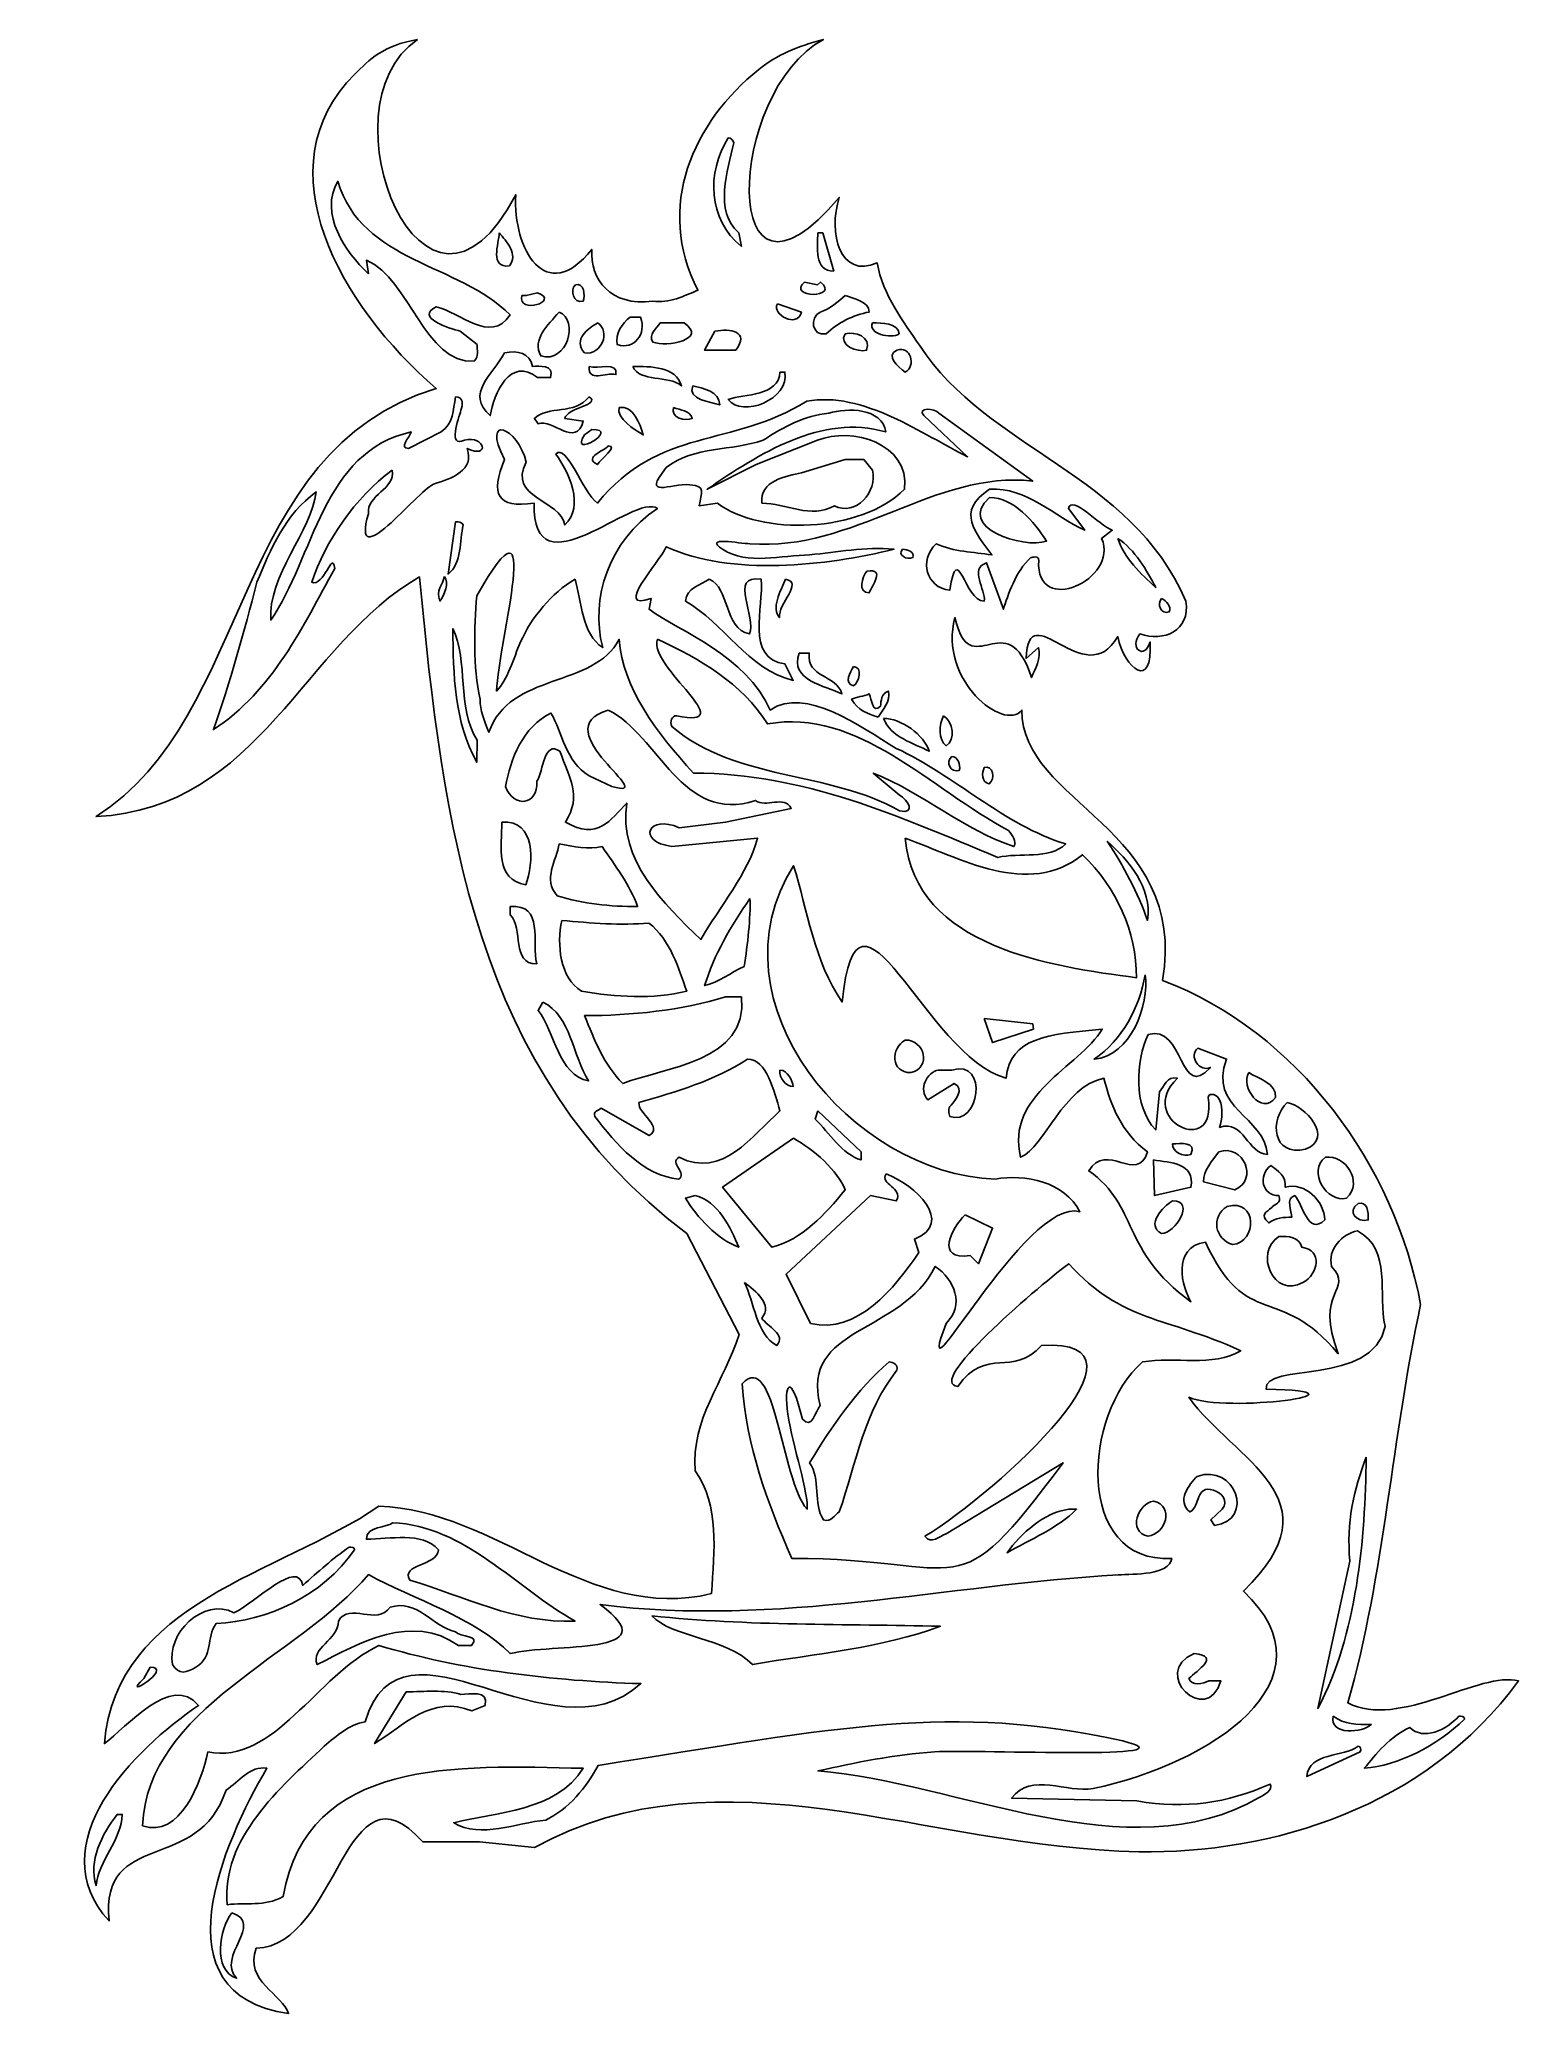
# Model space of a CAD drawing. Header units: centimetres. Extents: x -5.9 to 5.5, y -7.6 to 7.6.
import ezdxf

# ---------------------------------------------------------------- set-up
doc = ezdxf.new("R2010")
doc.units = ezdxf.units.CM
doc.header["$MEASUREMENT"] = 0
doc.layers.add('Ebene 1', color=7, linetype='Continuous')

msp = doc.modelspace()

# ---------------------------------------------------------------- linework, layer by layer
at = {"layer": 'Ebene 1'}
for points, knots in [([(-2.95641, 7.60419), (-3.72095, 7.08095), (-2.89545, 5.06165), (-2.19949, 6.40785), (-2.19949, 6.40785), (-2.22235, 5.98621), (-1.96581, 5.54425), (-1.61275, 5.98621), (-1.61275, 5.98621), (-1.62545, 5.75507), (-1.47051, 5.54425), (-1.14285, 5.58743), (-1.14285, 5.58743), (-1.01585, 5.56711), (-0.89901, 5.63061), (-0.79487, 5.67125), (-0.79487, 5.67125), (-1.12761, 6.31133), (-0.83043, 6.97173), (-0.32497, 7.37305), (-0.32497, 7.37305), (-0.18527, 7.48735), (-0.03033, 7.55085), (0.17286, 7.60419), (0.17286, 7.60419), (-0.57897, 7.20541), (-0.64247, 5.27247), (0.29478, 6.38753), (0.29478, 6.38753), (0.20334, 6.11321), (0.3024, 5.75507), (0.58688, 5.88207), (0.58688, 5.88207), (0.62752, 5.63569), (0.7977, 5.41979), (0.912, 5.24707), (0.912, 5.24707), (1.44032, 4.43935), (2.54014, 4.26155), (2.96686, 3.27603), (2.96686, 3.27603), (2.99988, 3.04235), (2.79414, 2.96107), (2.61126, 3.02203), (2.61126, 3.02203), (2.52236, 2.91789), (2.64936, 2.81375), (2.69, 2.96107), (2.69, 2.96107), (2.71286, 2.58261), (2.49442, 2.75025), (2.44108, 3.00171), (2.44108, 3.00171), (2.18454, 2.55975), (1.75274, 3.33953), (1.73496, 2.83407), (1.73496, 2.83407), (1.73496, 2.83407), (1.82894, 2.91789), (1.82894, 2.91789), (1.82894, 2.91789), (1.85688, 2.83407), (1.801, 2.75025), (1.7756, 2.68675), (1.7756, 2.68675), (1.5851, 3.27603), (1.30062, 2.62325), (1.18632, 3.14903), (1.18632, 3.14903), (1.05678, 2.66389), (1.56478, 2.26511), (1.70194, 2.43529), (1.70194, 2.43529), (1.69432, 1.71901), (2.98464, 1.52851), (2.78652, 0.35249), (2.78652, 0.35249), (3.83046, -0.04374), (4.57722, -1.07498), (4.77534, -2.14686), (4.77534, -2.14686), (4.55436, -3.15524), (4.49848, -4.22712), (4.214, -5.21518), (4.214, -5.21518), (4.60008, -5.426), (5.24524, -4.96372), (5.52972, -5.04754), (5.52972, -5.04754), (4.81344, -6.02798), (3.6171, -6.38104), (2.60364, -6.36326), (2.60364, -6.36326), (0.96788, -6.33532), (-0.60945, -5.53776), (-2.05471, -6.33024), (-2.05471, -6.33024), (-2.05471, -6.33024), (-2.47889, -6.28706), (-2.47889, -6.28706), (-2.47889, -6.28706), (-2.47889, -6.28706), (-2.91577, -6.28706), (-2.91577, -6.28706), (-2.91577, -6.28706), (-3.51775, -5.61396), (-3.56347, -7.08716), (-4.19847, -7.10748), (-4.19847, -7.10748), (-4.29753, -7.36148), (-3.99019, -7.46562), (-3.94955, -7.6104), (-3.94955, -7.6104), (-4.97571, -7.46562), (-4.44993, -6.28706), (-4.11719, -5.72064), (-4.11719, -5.72064), (-4.24673, -5.69778), (-4.33309, -5.82478), (-4.43215, -5.88828), (-4.43215, -5.88828), (-4.64297, -6.54106), (-5.39989, -6.18292), (-5.33385, -6.89666), (-5.33385, -6.89666), (-5.86979, -6.30738), (-5.14589, -5.57332), (-4.64297, -5.2355), (-4.64297, -5.2355), (-4.85379, -4.98404), (-5.19923, -5.40568), (-5.36941, -5.53014), (-5.36941, -5.53014), (-5.27797, -4.43794), (-4.03083, -4.22712), (-3.25359, -3.70134), (-3.25359, -3.70134), (-2.35443, -3.7242), (-1.63561, -4.60558), (-0.69073, -4.37444), (-0.69073, -4.37444), (-0.66787, -4.03662), (-0.62723, -3.70134), (-0.81519, -3.42702), (-0.81519, -3.42702), (-0.85075, -3.03078), (-0.58913, -2.7336), (-0.47737, -2.378), (-0.47737, -2.378), (-0.47737, -2.378), (-0.88123, -1.59822), (-0.88123, -1.59822), (-0.88123, -1.59822), (-2.52969, -0.3587), (-2.75829, 1.56915), (-2.94117, 3.46145), (-2.94117, 3.46145), (-3.83271, 2.95599), (-4.17053, 1.67837), (-5.43291, 1.61487), (-5.43291, 1.61487), (-4.21117, 2.39211), (-4.40421, 4.43173), (-2.81163, 4.91433), (-2.81163, 4.91433), (-3.55331, 5.55187), (-4.16037, 6.62121), (-3.43901, 7.33749), (-3.43901, 7.33749), (-3.32725, 7.44925), (-3.22057, 7.55847), (-2.95641, 7.60419)], [0, 0, 0, 0, 0.02325581, 0.02325581, 0.02325581, 0.02325581, 0.04651163, 0.04651163, 0.04651163, 0.04651163, 0.06976744, 0.06976744, 0.06976744, 0.06976744, 0.09302326, 0.09302326, 0.09302326, 0.09302326, 0.11627907, 0.11627907, 0.11627907, 0.11627907, 0.13953488, 0.13953488, 0.13953488, 0.13953488, 0.1627907, 0.1627907, 0.1627907, 0.1627907, 0.18604651, 0.18604651, 0.18604651, 0.18604651, 0.20930233, 0.20930233, 0.20930233, 0.20930233, 0.23255814, 0.23255814, 0.23255814, 0.23255814, 0.25581395, 0.25581395, 0.25581395, 0.25581395, 0.27906977, 0.27906977, 0.27906977, 0.27906977, 0.30232558, 0.30232558, 0.30232558, 0.30232558, 0.3255814, 0.3255814, 0.3255814, 0.3255814, 0.34883721, 0.34883721, 0.34883721, 0.34883721, 0.37209302, 0.37209302, 0.37209302, 0.37209302, 0.39534884, 0.39534884, 0.39534884, 0.39534884, 0.41860465, 0.41860465, 0.41860465, 0.41860465, 0.44186047, 0.44186047, 0.44186047, 0.44186047, 0.46511628, 0.46511628, 0.46511628, 0.46511628, 0.48837209, 0.48837209, 0.48837209, 0.48837209, 0.51162791, 0.51162791, 0.51162791, 0.51162791, 0.53488372, 0.53488372, 0.53488372, 0.53488372, 0.55813953, 0.55813953, 0.55813953, 0.55813953, 0.58139535, 0.58139535, 0.58139535, 0.58139535, 0.60465116, 0.60465116, 0.60465116, 0.60465116, 0.62790698, 0.62790698, 0.62790698, 0.62790698, 0.65116279, 0.65116279, 0.65116279, 0.65116279, 0.6744186, 0.6744186, 0.6744186, 0.6744186, 0.69767442, 0.69767442, 0.69767442, 0.69767442, 0.72093023, 0.72093023, 0.72093023, 0.72093023, 0.74418605, 0.74418605, 0.74418605, 0.74418605, 0.76744186, 0.76744186, 0.76744186, 0.76744186, 0.79069767, 0.79069767, 0.79069767, 0.79069767, 0.81395349, 0.81395349, 0.81395349, 0.81395349, 0.8372093, 0.8372093, 0.8372093, 0.8372093, 0.86046512, 0.86046512, 0.86046512, 0.86046512, 0.88372093, 0.88372093, 0.88372093, 0.88372093, 0.90697674, 0.90697674, 0.90697674, 0.90697674, 0.93023256, 0.93023256, 0.93023256, 0.93023256, 0.95348837, 0.95348837, 0.95348837, 0.95348837, 0.97674419, 0.97674419, 0.97674419, 0.97674419, 1, 1, 1, 1]), ([(-0.85837, 4.17265), (-1.00315, 4.18535), (-1.23683, 4.05835), (-1.03871, 4.30473), (-1.03871, 4.30473), (-0.82281, 4.47237), (-0.53579, 4.43173), (-0.29195, 4.51555), (-0.29195, 4.51555), (-0.13193, 4.61969), (0.02554, 4.70605), (0.2135, 4.72383), (0.2135, 4.72383), (0.35574, 4.76701), (0.62498, 4.76701), (0.65292, 4.57905), (0.65292, 4.57905), (0.16016, 4.72383), (-0.32751, 4.40887), (-0.72375, 4.13709), (-0.72375, 4.13709), (-0.72375, 4.13709), (-0.34529, 4.32759), (-0.34529, 4.32759), (-0.34529, 4.32759), (-0.34529, 4.32759), (0.12714, 4.51555), (0.12714, 4.51555), (0.12714, 4.51555), (0.38876, 4.61969), (0.83834, 4.49523), (0.7977, 4.13709), (0.7977, 4.13709), (0.45734, 3.79927), (-0.31227, 3.77895), (-0.64501, 4.03041), (-0.64501, 4.03041), (-0.64501, 4.03041), (-0.78471, 4.01009), (-0.78471, 4.01009), (-0.78471, 4.01009), (-0.77201, 4.11423), (-0.72375, 4.15995), (-0.85837, 4.17265)], [0, 0, 0, 0, 0.09090909, 0.09090909, 0.09090909, 0.09090909, 0.18181818, 0.18181818, 0.18181818, 0.18181818, 0.27272727, 0.27272727, 0.27272727, 0.27272727, 0.36363636, 0.36363636, 0.36363636, 0.36363636, 0.45454545, 0.45454545, 0.45454545, 0.45454545, 0.54545455, 0.54545455, 0.54545455, 0.54545455, 0.63636364, 0.63636364, 0.63636364, 0.63636364, 0.72727273, 0.72727273, 0.72727273, 0.72727273, 0.81818182, 0.81818182, 0.81818182, 0.81818182, 0.90909091, 0.90909091, 0.90909091, 0.90909091, 1, 1, 1, 1]), ([(1.45302, 4.07359), (1.64098, 4.07359), (1.79846, 3.88563), (1.89244, 3.73831), (1.89244, 3.73831), (1.71464, 3.67481), (1.18886, 3.84245), (1.45302, 4.07359)], [0, 0, 0, 0, 0.5, 0.5, 0.5, 0.5, 1, 1, 1, 1]), ([(-1.10729, 2.98139), (-0.78217, 2.83407), (-0.45705, 2.64357), (-0.25893, 2.32861), (-0.25893, 2.32861), (0.43702, 2.45561), (1.0009, 1.82569), (1.5978, 1.50819), (1.5978, 1.50819), (1.63336, 1.46755), (1.6613, 1.42437), (1.64098, 1.38373), (1.64098, 1.38373), (1.25744, 1.50819), (0.93232, 1.80283), (0.5564, 1.95015), (0.5564, 1.95015), (0.5564, 1.95015), (0.75706, 1.78251), (0.75706, 1.78251), (0.75706, 1.78251), (0.82818, 1.73933), (0.8866, 1.63519), (0.7596, 1.65805), (0.7596, 1.65805), (0.2135, 1.97047), (-0.50023, 1.88665), (-0.99553, 2.30829), (-0.99553, 2.30829), (-1.01585, 2.34893), (-0.99299, 2.39211), (-0.95997, 2.39211), (-0.95997, 2.39211), (-0.44435, 2.28543), (-1.18095, 2.77057), (-1.10729, 2.98139)], [0, 0, 0, 0, 0.11111111, 0.11111111, 0.11111111, 0.11111111, 0.22222222, 0.22222222, 0.22222222, 0.22222222, 0.33333333, 0.33333333, 0.33333333, 0.33333333, 0.44444444, 0.44444444, 0.44444444, 0.44444444, 0.55555556, 0.55555556, 0.55555556, 0.55555556, 0.66666667, 0.66666667, 0.66666667, 0.66666667, 0.77777778, 0.77777778, 0.77777778, 0.77777778, 0.88888889, 0.88888889, 0.88888889, 0.88888889, 1, 1, 1, 1]), ([(0.80278, 1.44723), (0.87644, 0.60395), (1.93816, 0.45917), (2.58586, 0.37281), (2.58586, 0.37281), (2.58586, 0.73095), (2.43092, 1.06877), (2.1693, 1.32023), (2.1693, 1.32023), (1.7502, 0.98241), (1.22188, 1.29991), (0.80278, 1.44723)], [0, 0, 0, 0, 0.33333333, 0.33333333, 0.33333333, 0.33333333, 0.66666667, 0.66666667, 0.66666667, 0.66666667, 1, 1, 1, 1]), ([(0.80278, -0.10724), (0.95264, -0.10724), (1.00852, -0.31806), (0.84596, -0.3587), (0.84596, -0.3587), (0.69102, -0.3587), (0.68848, -0.17074), (0.80278, -0.10724)], [0, 0, 0, 0, 0.5, 0.5, 0.5, 0.5, 1, 1, 1, 1]), ([(1.05678, -0.33838), (1.05678, -0.33838), (1.16092, -0.33838), (1.16092, -0.33838), (1.16092, -0.33838), (1.45302, -0.25456), (1.37174, -0.78034), (1.14568, -0.69652), (1.14568, -0.69652), (1.13806, -0.67366), (1.13044, -0.63302), (1.15584, -0.61016), (1.15584, -0.61016), (1.18886, -0.56952), (1.26252, -0.4857), (1.18124, -0.44252), (1.18124, -0.44252), (1.18124, -0.44252), (0.97804, -0.56952), (0.97804, -0.56952), (0.97804, -0.56952), (0.8993, -0.4857), (0.97042, -0.3587), (1.05678, -0.33838)], [0, 0, 0, 0, 0.16666667, 0.16666667, 0.16666667, 0.16666667, 0.33333333, 0.33333333, 0.33333333, 0.33333333, 0.5, 0.5, 0.5, 0.5, 0.66666667, 0.66666667, 0.66666667, 0.66666667, 0.83333333, 0.83333333, 0.83333333, 0.83333333, 1, 1, 1, 1]), ([(0.67832, -2.58882), (0.71134, -2.58882), (0.74944, -2.60914), (0.73928, -2.65232), (0.73928, -2.65232), (0.48782, -2.96728), (0.42432, -3.36606), (0.29478, -3.74452), (0.29478, -3.74452), (0.25922, -3.76484), (0.22874, -3.82834), (0.17286, -3.80548), (0.17286, -3.80548), (0.08904, -3.68102), (0.15508, -3.49052), (0.06618, -3.36606), (0.06618, -3.36606), (0.23128, -3.09174), (0.43194, -2.7971), (0.67832, -2.58882)], [0, 0, 0, 0, 0.2, 0.2, 0.2, 0.2, 0.4, 0.4, 0.4, 0.4, 0.6, 0.6, 0.6, 0.6, 0.8, 0.8, 0.8, 0.8, 1, 1, 1, 1]), ([(3.05322, -3.4702), (3.34278, -3.36606), (3.50534, -3.80548), (3.1853, -3.84866), (3.1853, -3.84866), (3.1853, -3.84866), (3.15736, -3.80548), (3.15736, -3.80548), (3.15736, -3.80548), (3.15736, -3.80548), (3.24626, -3.7242), (3.24626, -3.7242), (3.24626, -3.7242), (3.29452, -3.6607), (3.24626, -3.5972), (3.17768, -3.57688), (3.17768, -3.57688), (3.04052, -3.5337), (3.07862, -3.70134), (2.99734, -3.74452), (2.99734, -3.74452), (2.89066, -3.6607), (2.98972, -3.5337), (3.05322, -3.4702)], [0, 0, 0, 0, 0.16666667, 0.16666667, 0.16666667, 0.16666667, 0.33333333, 0.33333333, 0.33333333, 0.33333333, 0.5, 0.5, 0.5, 0.5, 0.66666667, 0.66666667, 0.66666667, 0.66666667, 0.83333333, 0.83333333, 0.83333333, 0.83333333, 1, 1, 1, 1]), ([(2.7154, -3.6607), (2.88304, -3.70134), (2.80938, -3.91216), (2.67476, -3.93248), (2.67476, -3.93248), (2.5122, -3.89184), (2.59856, -3.68102), (2.7154, -3.6607)], [0, 0, 0, 0, 0.5, 0.5, 0.5, 0.5, 1, 1, 1, 1]), ([(-3.16723, -4.47858), (-2.95641, -4.41508), (-2.84211, -4.6259), (-2.66431, -4.66908), (-2.66431, -4.66908), (-2.62621, -4.71226), (-2.46619, -4.6894), (-2.53985, -4.77322), (-2.53985, -4.77322), (-2.53985, -4.77322), (-2.64145, -4.77322), (-2.64145, -4.77322), (-2.64145, -4.77322), (-2.99959, -4.52176), (-3.40091, -4.7529), (-3.72857, -4.92054), (-3.72857, -4.92054), (-3.78699, -4.79354), (-3.56347, -4.73258), (-3.56601, -4.58526), (-3.56601, -4.58526), (-3.48219, -4.43794), (-3.26629, -4.6259), (-3.16723, -4.47858)], [0, 0, 0, 0, 0.16666667, 0.16666667, 0.16666667, 0.16666667, 0.33333333, 0.33333333, 0.33333333, 0.33333333, 0.5, 0.5, 0.5, 0.5, 0.66666667, 0.66666667, 0.66666667, 0.66666667, 0.83333333, 0.83333333, 0.83333333, 0.83333333, 1, 1, 1, 1]), ([(-1.15047, -4.54462), (-0.41133, -4.6259), (0.34812, -4.60558), (1.07456, -4.6259), (1.07456, -4.6259), (0.62498, -4.79354), (0.10936, -4.83672), (-0.37323, -4.92054), (-0.37323, -4.92054), (-0.58151, -4.71226), (-0.99553, -4.71226), (-1.15047, -4.54462)], [0, 0, 0, 0, 0.33333333, 0.33333333, 0.33333333, 0.33333333, 0.66666667, 0.66666667, 0.66666667, 0.66666667, 1, 1, 1, 1]), ([(3.03036, -4.83672), (3.2361, -4.85704), (3.05322, -4.96372), (2.98972, -5.02722), (2.98972, -5.02722), (3.00496, -5.09072), (3.10148, -5.06786), (3.14212, -5.04754), (3.14212, -5.04754), (3.14212, -5.04754), (3.2361, -5.04754), (3.2361, -5.04754), (3.2361, -5.04754), (3.12688, -5.40568), (2.68492, -4.98404), (3.03036, -4.83672)], [0, 0, 0, 0, 0.25, 0.25, 0.25, 0.25, 0.5, 0.5, 0.5, 0.5, 0.75, 0.75, 0.75, 0.75, 1, 1, 1, 1]), ([(-3.04277, -5.13136), (-2.90053, -5.13136), (-2.75321, -5.11104), (-2.62113, -5.15168), (-2.62113, -5.15168), (-2.55763, -5.15168), (-2.40523, -5.11104), (-2.43571, -5.2355), (-2.43571, -5.2355), (-2.43571, -5.2355), (-2.53731, -5.27868), (-2.53731, -5.27868), (-2.53731, -5.27868), (-2.84211, -5.15168), (-3.05293, -5.38282), (-3.28661, -5.53014), (-3.28661, -5.53014), (-3.28661, -5.53014), (-3.04277, -5.13136), (-3.04277, -5.13136)], [0, 0, 0, 0, 0.2, 0.2, 0.2, 0.2, 0.4, 0.4, 0.4, 0.4, 0.6, 0.6, 0.6, 0.6, 0.8, 0.8, 0.8, 0.8, 1, 1, 1, 1])]:
    msp.add_open_spline(points, degree=3, knots=knots, dxfattribs=at)
at = {"layer": 'Ebene 1', "color": 7}
for points, knots in [([(-0.56119, 6.84727), (-0.54087, 6.84727), (-0.52309, 6.82695), (-0.51801, 6.80663), (-0.51801, 6.80663), (-0.56627, 6.59835), (-0.67295, 6.28085), (-0.47991, 6.11321), (-0.47991, 6.11321), (-0.47991, 6.11321), (-0.45959, 6.00907), (-0.45959, 6.00907), (-0.45959, 6.00907), (-0.71867, 6.21989), (-0.72883, 6.57549), (-0.56119, 6.84727)], [0, 0, 0, 0, 0.25, 0.25, 0.25, 0.25, 0.5, 0.5, 0.5, 0.5, 0.75, 0.75, 0.75, 0.75, 1, 1, 1, 1]), ([(-3.33487, 5.79825), (-3.51267, 5.96589), (-3.71587, 6.26053), (-3.57109, 6.51199), (-3.57109, 6.51199), (-3.38313, 5.88207), (-2.64145, 5.88207), (-2.24267, 5.48075), (-2.24267, 5.48075), (-2.39761, 5.25215), (-2.62621, 5.50361), (-2.81163, 5.54425), (-2.81163, 5.54425), (-2.98181, 5.46297), (-2.71003, 5.37661), (-2.62621, 5.35629), (-2.62621, 5.35629), (-2.62621, 5.35629), (-2.49667, 5.25215), (-2.49667, 5.25215), (-2.49667, 5.25215), (-2.49921, 5.20897), (-2.47889, 5.16579), (-2.51953, 5.12515), (-2.51953, 5.12515), (-2.90307, 5.10229), (-3.00975, 5.75507), (-3.35011, 5.90239), (-3.35011, 5.90239), (-3.35011, 5.90239), (-3.33487, 5.79825), (-3.33487, 5.79825)], [0, 0, 0, 0, 0.125, 0.125, 0.125, 0.125, 0.25, 0.25, 0.25, 0.25, 0.375, 0.375, 0.375, 0.375, 0.5, 0.5, 0.5, 0.5, 0.625, 0.625, 0.625, 0.625, 0.75, 0.75, 0.75, 0.75, 0.875, 0.875, 0.875, 0.875, 1, 1, 1, 1]), ([(-2.32649, 6.11321), (-2.27061, 6.04971), (-2.17663, 5.94557), (-2.24775, 5.85921), (-2.24775, 5.85921), (-2.40269, 5.84143), (-2.32903, 6.02939), (-2.32649, 6.11321)], [0, 0, 0, 0, 0.5, 0.5, 0.5, 0.5, 1, 1, 1, 1]), ([(0.12968, 6.11321), (0.12968, 6.11321), (0.16778, 6.11321), (0.16778, 6.11321), (0.16778, 6.11321), (0.16778, 6.11321), (0.2516, 5.81857), (0.2516, 5.81857), (0.2516, 5.81857), (0.0992, 5.81857), (0.12714, 6.00907), (0.12968, 6.11321)], [0, 0, 0, 0, 0.33333333, 0.33333333, 0.33333333, 0.33333333, 0.66666667, 0.66666667, 0.66666667, 0.66666667, 1, 1, 1, 1]), ([(-2.03185, 5.65093), (-1.84897, 5.58743), (-2.18933, 5.48075), (-2.15123, 5.63061), (-2.15123, 5.63061), (-2.15123, 5.63061), (-2.11821, 5.63061), (-2.11821, 5.63061), (-2.11821, 5.63061), (-2.11821, 5.63061), (-2.03185, 5.65093), (-2.03185, 5.65093)], [0, 0, 0, 0, 0.33333333, 0.33333333, 0.33333333, 0.33333333, 0.66666667, 0.66666667, 0.66666667, 0.66666667, 1, 1, 1, 1]), ([(-1.73975, 5.71443), (-1.67117, 5.73475), (-1.66355, 5.63061), (-1.67879, 5.58743), (-1.67879, 5.58743), (-1.75753, 5.56711), (-1.78293, 5.67125), (-1.73975, 5.71443)], [0, 0, 0, 0, 0.5, 0.5, 0.5, 0.5, 1, 1, 1, 1]), ([(0.02554, 5.73475), (0.02554, 5.73475), (0.12714, 5.71443), (0.12714, 5.71443), (0.12714, 5.71443), (0.12714, 5.71443), (0.15, 5.73475), (0.15, 5.73475), (0.15, 5.73475), (0.30748, 5.60775), (-0.11415, 5.60775), (0.02554, 5.73475)], [0, 0, 0, 0, 0.33333333, 0.33333333, 0.33333333, 0.33333333, 0.66666667, 0.66666667, 0.66666667, 0.66666667, 1, 1, 1, 1]), ([(0.3405, 5.63061), (0.40146, 5.60775), (0.52084, 5.58743), (0.52592, 5.50361), (0.52592, 5.50361), (0.39638, 5.48075), (0.28462, 5.41979), (0.19318, 5.33597), (0.19318, 5.33597), (0.08142, 5.31311), (0.06364, 5.46297), (0.14746, 5.50361), (0.14746, 5.50361), (0.21858, 5.52393), (0.2897, 5.58743), (0.3405, 5.63061)], [0, 0, 0, 0, 0.25, 0.25, 0.25, 0.25, 0.5, 0.5, 0.5, 0.5, 0.75, 0.75, 0.75, 0.75, 1, 1, 1, 1]), ([(-1.86421, 5.50361), (-1.71181, 5.44011), (-1.80071, 5.10229), (-2.00645, 5.16579), (-2.00645, 5.16579), (-2.07249, 5.29279), (-1.95565, 5.39947), (-1.86421, 5.50361)], [0, 0, 0, 0, 0.5, 0.5, 0.5, 0.5, 1, 1, 1, 1]), ([(-0.18273, 5.56711), (-0.18273, 5.56711), (0.00268, 5.50361), (0.00268, 5.50361), (0.00268, 5.50361), (-0.02779, 5.37661), (-0.22591, 5.48075), (-0.18273, 5.56711)], [0, 0, 0, 0, 0.5, 0.5, 0.5, 0.5, 1, 1, 1, 1]), ([(-1.56957, 5.41979), (-1.46289, 5.35629), (-1.53909, 5.16579), (-1.66863, 5.18865), (-1.66863, 5.18865), (-1.76261, 5.29279), (-1.63815, 5.37661), (-1.56957, 5.41979)], [0, 0, 0, 0, 0.5, 0.5, 0.5, 0.5, 1, 1, 1, 1]), ([(-1.31811, 5.46297), (-1.31811, 5.46297), (-1.23683, 5.46297), (-1.23683, 5.46297), (-1.23683, 5.46297), (-1.18857, 5.33597), (-1.28509, 5.20897), (-1.41717, 5.25215), (-1.41717, 5.25215), (-1.43749, 5.33597), (-1.37399, 5.41979), (-1.31811, 5.46297)], [0, 0, 0, 0, 0.33333333, 0.33333333, 0.33333333, 0.33333333, 0.66666667, 0.66666667, 0.66666667, 0.66666667, 1, 1, 1, 1]), ([(-1.08697, 5.41979), (-1.08697, 5.41979), (-0.90155, 5.41979), (-0.90155, 5.41979), (-0.90155, 5.41979), (-0.71359, 5.29279), (-1.03617, 5.22929), (-1.14285, 5.27247), (-1.14285, 5.27247), (-1.17841, 5.33597), (-1.10983, 5.37661), (-1.08697, 5.41979)], [0, 0, 0, 0, 0.33333333, 0.33333333, 0.33333333, 0.33333333, 0.66666667, 0.66666667, 0.66666667, 0.66666667, 1, 1, 1, 1]), ([(-0.66533, 5.35629), (-0.54595, 5.37661), (-0.39355, 5.35629), (-0.50277, 5.20897), (-0.50277, 5.20897), (-0.50277, 5.20897), (-0.74407, 5.20897), (-0.74407, 5.20897), (-0.74407, 5.20897), (-0.74407, 5.20897), (-0.66533, 5.35629), (-0.66533, 5.35629)], [0, 0, 0, 0, 0.33333333, 0.33333333, 0.33333333, 0.33333333, 0.66666667, 0.66666667, 0.66666667, 0.66666667, 1, 1, 1, 1]), ([(0.3405, 5.33597), (0.41416, 5.35629), (0.5437, 5.31311), (0.5056, 5.20897), (0.5056, 5.20897), (0.43448, 5.18865), (0.28208, 5.25215), (0.3405, 5.33597)], [0, 0, 0, 0, 0.5, 0.5, 0.5, 0.5, 1, 1, 1, 1]), ([(0.55132, 5.41979), (0.62244, 5.41979), (0.74436, 5.41979), (0.75706, 5.33597), (0.75706, 5.33597), (0.69356, 5.29279), (0.51068, 5.33597), (0.55132, 5.41979)], [0, 0, 0, 0, 0.5, 0.5, 0.5, 0.5, 1, 1, 1, 1]), ([(-2.28585, 5.18865), (-2.18425, 5.20897), (-2.09027, 5.18865), (-2.06995, 5.08451), (-2.06995, 5.08451), (-2.01661, 5.08451), (-1.89977, 5.10229), (-1.93025, 4.99815), (-1.93025, 4.99815), (-1.93025, 4.99815), (-2.03185, 4.99815), (-2.03185, 4.99815), (-2.03185, 4.99815), (-2.23759, 5.16579), (-2.37221, 4.87369), (-2.39507, 4.70605), (-2.39507, 4.70605), (-2.59319, 4.87369), (-2.37475, 5.02101), (-2.28585, 5.18865)], [0, 0, 0, 0, 0.2, 0.2, 0.2, 0.2, 0.4, 0.4, 0.4, 0.4, 0.6, 0.6, 0.6, 0.6, 0.8, 0.8, 0.8, 0.8, 1, 1, 1, 1]), ([(0.73928, 5.20897), (0.84088, 5.25215), (0.89168, 5.08451), (0.80278, 5.04133), (0.80278, 5.04133), (0.74436, 5.08451), (0.64784, 5.16579), (0.73928, 5.20897)], [0, 0, 0, 0, 0.5, 0.5, 0.5, 0.5, 1, 1, 1, 1]), ([(-1.63307, 5.08451), (-1.56957, 5.06165), (-1.40447, 5.12515), (-1.42733, 5.02101), (-1.42733, 5.02101), (-1.50353, 5.04133), (-1.64323, 4.95751), (-1.63307, 5.08451)], [0, 0, 0, 0, 0.5, 0.5, 0.5, 0.5, 1, 1, 1, 1]), ([(-1.29779, 5.08451), (-1.16317, 5.08451), (-0.95997, 5.08451), (-0.92187, 4.93465), (-0.92187, 4.93465), (-1.02347, 5.02101), (-1.23937, 4.95751), (-1.29779, 5.08451)], [0, 0, 0, 0, 0.5, 0.5, 0.5, 0.5, 1, 1, 1, 1]), ([(-0.16241, 5.04133), (-0.16241, 5.04133), (-0.12431, 5.04133), (-0.12431, 5.04133), (-0.12431, 5.04133), (-0.08621, 4.83051), (-0.45705, 4.68319), (-0.56119, 4.83051), (-0.56119, 4.83051), (-0.43673, 4.87369), (-0.17257, 4.85083), (-0.16241, 5.04133)], [0, 0, 0, 0, 0.33333333, 0.33333333, 0.33333333, 0.33333333, 0.66666667, 0.66666667, 0.66666667, 0.66666667, 1, 1, 1, 1]), ([(0.04332, 4.81527), (0.47512, 4.89909), (0.94248, 4.55619), (1.28284, 4.38855), (1.28284, 4.38855), (1.28284, 4.38855), (0.94502, 4.70605), (0.94502, 4.70605), (0.94502, 4.70605), (0.88914, 4.76701), (1.03138, 4.76701), (1.06186, 4.72383), (1.06186, 4.72383), (1.06186, 4.72383), (1.78576, 4.20059), (1.78576, 4.20059), (1.78576, 4.20059), (1.02884, 4.28441), (0.404, 3.65449), (-0.39355, 3.71799), (-0.39355, 3.71799), (-0.47229, 3.71799), (-0.76185, 3.77895), (-0.60437, 3.67481), (-0.60437, 3.67481), (-0.41387, 3.54781), (-0.14463, 3.63163), (0.06618, 3.63163), (0.06618, 3.63163), (0.27954, 3.65449), (0.49036, 3.69513), (0.71642, 3.67481), (0.71642, 3.67481), (0.19826, 3.54781), (-0.54341, 3.46399), (-1.03871, 3.69513), (-1.03871, 3.69513), (-1.09205, 3.57067), (-1.45527, 3.19221), (-1.15555, 3.29635), (-1.15555, 3.29635), (-1.15555, 3.29635), (-1.17079, 3.21253), (-1.17079, 3.21253), (-1.17079, 3.21253), (-0.93457, 3.04235), (-0.42149, 2.85439), (-0.23861, 2.43529), (-0.23861, 2.43529), (0.0357, 2.62325), (0.44972, 2.30829), (0.7342, 2.14065), (0.7342, 2.14065), (1.18632, 1.92983), (1.5597, 1.55137), (2.03976, 1.40405), (2.03976, 1.40405), (1.91276, 1.27959), (1.68162, 1.34055), (1.51652, 1.29991), (1.51652, 1.29991), (0.7596, 1.61487), (0.01792, 1.95015), (-0.82789, 1.95015), (-0.82789, 1.95015), (-1.11999, 2.26511), (-1.37145, 2.60293), (-1.40193, 2.98139), (-1.40193, 2.98139), (-1.59751, 2.60293), (-2.24775, 2.72739), (-2.40523, 2.26511), (-2.40523, 2.26511), (-2.44333, 2.34893), (-2.47381, 2.43529), (-2.47381, 2.51911), (-2.47381, 2.51911), (-2.52969, 2.77057), (-2.51953, 3.06521), (-2.49921, 3.31667), (-2.49921, 3.31667), (-1.97343, 4.24123), (-2.33157, 2.96107), (-2.34681, 2.58261), (-2.34681, 2.58261), (-2.26299, 2.66389), (-2.21727, 2.83407), (-2.16139, 2.96107), (-2.16139, 2.96107), (-2.08011, 3.14903), (-1.92009, 3.33953), (-1.74229, 3.44367), (-1.74229, 3.44367), (-1.69149, 3.27603), (-1.69149, 3.02203), (-1.52893, 2.91789), (-1.52893, 2.91789), (-1.62799, 3.29635), (-1.48067, 3.73831), (-1.10729, 3.98977), (-1.10729, 3.98977), (-1.28255, 4.11677), (-2.07503, 3.31667), (-2.05725, 4.03041), (-2.05725, 4.03041), (-2.34681, 3.98977), (-2.39253, 4.09645), (-2.28585, 4.36823), (-2.28585, 4.36823), (-2.46873, 4.72383), (-2.18171, 4.61969), (-2.11821, 4.34537), (-2.11821, 4.34537), (-2.26553, 4.07359), (-1.85151, 4.05327), (-1.82103, 3.86277), (-1.82103, 3.86277), (-1.66609, 4.01009), (-1.78801, 4.26409), (-1.88961, 4.40887), (-1.88961, 4.40887), (-1.80579, 4.49523), (-1.68641, 4.11677), (-1.56957, 4.03041), (-1.56957, 4.03041), (-1.09205, 4.61969), (-0.53579, 4.45713), (0.04332, 4.81527)], [0, 0, 0, 0, 0.03125, 0.03125, 0.03125, 0.03125, 0.0625, 0.0625, 0.0625, 0.0625, 0.09375, 0.09375, 0.09375, 0.09375, 0.125, 0.125, 0.125, 0.125, 0.15625, 0.15625, 0.15625, 0.15625, 0.1875, 0.1875, 0.1875, 0.1875, 0.21875, 0.21875, 0.21875, 0.21875, 0.25, 0.25, 0.25, 0.25, 0.28125, 0.28125, 0.28125, 0.28125, 0.3125, 0.3125, 0.3125, 0.3125, 0.34375, 0.34375, 0.34375, 0.34375, 0.375, 0.375, 0.375, 0.375, 0.40625, 0.40625, 0.40625, 0.40625, 0.4375, 0.4375, 0.4375, 0.4375, 0.46875, 0.46875, 0.46875, 0.46875, 0.5, 0.5, 0.5, 0.5, 0.53125, 0.53125, 0.53125, 0.53125, 0.5625, 0.5625, 0.5625, 0.5625, 0.59375, 0.59375, 0.59375, 0.59375, 0.625, 0.625, 0.625, 0.625, 0.65625, 0.65625, 0.65625, 0.65625, 0.6875, 0.6875, 0.6875, 0.6875, 0.71875, 0.71875, 0.71875, 0.71875, 0.75, 0.75, 0.75, 0.75, 0.78125, 0.78125, 0.78125, 0.78125, 0.8125, 0.8125, 0.8125, 0.8125, 0.84375, 0.84375, 0.84375, 0.84375, 0.875, 0.875, 0.875, 0.875, 0.90625, 0.90625, 0.90625, 0.90625, 0.9375, 0.9375, 0.9375, 0.9375, 0.96875, 0.96875, 0.96875, 0.96875, 1, 1, 1, 1]), ([(-0.83297, 4.93465), (-0.75677, 4.91433), (-0.62723, 4.89401), (-0.62723, 4.78733), (-0.62723, 4.78733), (-0.69581, 4.81019), (-0.88123, 4.83051), (-0.83297, 4.93465)], [0, 0, 0, 0, 0.5, 0.5, 0.5, 0.5, 1, 1, 1, 1]), ([(-2.66431, 4.85083), (-2.60081, 4.85083), (-2.60589, 4.78733), (-2.62113, 4.74669), (-2.62113, 4.74669), (-2.63891, 4.68319), (-2.72781, 4.45205), (-2.59319, 4.51555), (-2.59319, 4.51555), (-2.43571, 4.55619), (-2.39507, 4.36823), (-2.57287, 4.45205), (-2.57287, 4.45205), (-2.51699, 4.28441), (-2.68717, 4.22091), (-2.83195, 4.17773), (-2.83195, 4.17773), (-2.96403, 4.11677), (-3.47203, 3.46399), (-3.33487, 3.94913), (-3.33487, 3.94913), (-3.35011, 4.09645), (-3.12405, 4.13709), (-3.15199, 4.28441), (-3.15199, 4.28441), (-3.43901, 4.07359), (-3.66507, 3.73831), (-3.77175, 3.42081), (-3.77175, 3.42081), (-3.67523, 3.38017), (-3.61173, 3.67481), (-3.59395, 3.52749), (-3.59395, 3.52749), (-3.83779, 3.08553), (-4.07147, 2.58261), (-4.52867, 2.28543), (-4.52867, 2.28543), (-4.40167, 2.64357), (-4.29245, 3.04235), (-4.19339, 3.42081), (-4.19339, 3.42081), (-4.09179, 3.67481), (-3.97241, 3.94913), (-3.73619, 4.11677), (-3.73619, 4.11677), (-3.77175, 3.82213), (-4.11211, 3.46399), (-4.08671, 3.12871), (-4.08671, 3.12871), (-3.75397, 3.61131), (-3.68793, 4.43173), (-3.00467, 4.57905), (-3.00467, 4.57905), (-3.01737, 4.53587), (-3.10373, 4.45205), (-3.02499, 4.45205), (-3.02499, 4.45205), (-3.02499, 4.45205), (-2.77353, 4.57905), (-2.77353, 4.57905), (-2.77353, 4.57905), (-2.68209, 4.64255), (-2.67955, 4.74669), (-2.66431, 4.85083)], [0, 0, 0, 0, 0.0625, 0.0625, 0.0625, 0.0625, 0.125, 0.125, 0.125, 0.125, 0.1875, 0.1875, 0.1875, 0.1875, 0.25, 0.25, 0.25, 0.25, 0.3125, 0.3125, 0.3125, 0.3125, 0.375, 0.375, 0.375, 0.375, 0.4375, 0.4375, 0.4375, 0.4375, 0.5, 0.5, 0.5, 0.5, 0.5625, 0.5625, 0.5625, 0.5625, 0.625, 0.625, 0.625, 0.625, 0.6875, 0.6875, 0.6875, 0.6875, 0.75, 0.75, 0.75, 0.75, 0.8125, 0.8125, 0.8125, 0.8125, 0.875, 0.875, 0.875, 0.875, 0.9375, 0.9375, 0.9375, 0.9375, 1, 1, 1, 1]), ([(-1.63307, 4.85083), (-1.53909, 4.78733), (-1.80325, 4.76701), (-1.82103, 4.68319), (-1.82103, 4.68319), (-1.82103, 4.68319), (-1.67879, 4.66287), (-1.67879, 4.66287), (-1.67879, 4.66287), (-1.73467, 4.45205), (-1.91501, 4.68319), (-2.02677, 4.64255), (-2.02677, 4.64255), (-2.02677, 4.64255), (-2.05471, 4.68319), (-2.05471, 4.68319), (-2.05471, 4.68319), (-1.95057, 4.78733), (-1.74483, 4.70605), (-1.63307, 4.85083)], [0, 0, 0, 0, 0.2, 0.2, 0.2, 0.2, 0.4, 0.4, 0.4, 0.4, 0.6, 0.6, 0.6, 0.6, 0.8, 0.8, 0.8, 0.8, 1, 1, 1, 1]), ([(-1.40193, 4.76701), (-1.29525, 4.78733), (-1.23937, 4.64255), (-1.21651, 4.55619), (-1.21651, 4.55619), (-1.28509, 4.59937), (-1.42479, 4.68319), (-1.40193, 4.76701)], [0, 0, 0, 0, 0.5, 0.5, 0.5, 0.5, 1, 1, 1, 1]), ([(-0.98283, 4.76701), (-0.92949, 4.74669), (-0.85837, 4.74669), (-0.83805, 4.68319), (-0.83805, 4.68319), (-0.89647, 4.66287), (-1.00315, 4.68319), (-0.98283, 4.76701)], [0, 0, 0, 0, 0.5, 0.5, 0.5, 0.5, 1, 1, 1, 1]), ([(-1.61275, 4.59937), (-1.38415, 4.59937), (-1.79563, 4.36823), (-1.66863, 4.55619), (-1.66863, 4.55619), (-1.66863, 4.55619), (-1.61275, 4.59937), (-1.61275, 4.59937)], [0, 0, 0, 0, 0.5, 0.5, 0.5, 0.5, 1, 1, 1, 1]), ([(-1.48575, 4.47237), (-1.40447, 4.47237), (-1.54671, 4.36823), (-1.56957, 4.32759), (-1.56957, 4.32759), (-1.68387, 4.38855), (-1.51115, 4.43173), (-1.48575, 4.47237)], [0, 0, 0, 0, 0.5, 0.5, 0.5, 0.5, 1, 1, 1, 1]), ([(0.3405, 4.36823), (0.3405, 4.36823), (0.48274, 4.36823), (0.48274, 4.36823), (0.48274, 4.36823), (0.48274, 4.36823), (0.55132, 4.28441), (0.55132, 4.28441), (0.55132, 4.28441), (0.59196, 4.11677), (0.41924, 3.92627), (0.25668, 4.01009), (0.25668, 4.01009), (0.07888, 3.90595), (-0.11923, 4.03041), (-0.30211, 4.03041), (-0.30211, 4.03041), (-0.32243, 4.20059), (-0.11161, 4.24123), (0.00268, 4.26409), (0.00268, 4.26409), (0.00268, 4.26409), (0.3405, 4.36823), (0.3405, 4.36823)], [0, 0, 0, 0, 0.16666667, 0.16666667, 0.16666667, 0.16666667, 0.33333333, 0.33333333, 0.33333333, 0.33333333, 0.5, 0.5, 0.5, 0.5, 0.66666667, 0.66666667, 0.66666667, 0.66666667, 0.83333333, 0.83333333, 0.83333333, 0.83333333, 1, 1, 1, 1]), ([(1.45302, 4.13709), (1.7375, 4.15741), (1.9534, 3.92627), (2.18708, 3.82213), (2.18708, 3.82213), (2.18708, 3.82213), (2.06008, 3.98977), (2.06008, 3.98977), (2.06008, 3.98977), (2.08802, 4.09645), (2.2963, 3.86277), (2.3979, 3.82213), (2.3979, 3.82213), (2.3979, 3.82213), (2.31662, 3.75863), (2.31662, 3.75863), (2.31662, 3.75863), (2.45378, 3.44367), (1.80608, 3.14903), (1.83148, 3.58845), (1.83148, 3.58845), (1.83148, 3.63163), (1.7883, 3.61131), (1.77052, 3.61131), (1.77052, 3.61131), (1.65368, 3.50717), (1.59272, 3.31667), (1.5597, 3.21253), (1.5597, 3.21253), (1.5597, 3.21253), (1.43016, 3.57067), (1.43016, 3.57067), (1.43016, 3.57067), (1.293, 3.52749), (1.42508, 3.35985), (1.41238, 3.27603), (1.41238, 3.27603), (1.2549, 3.27603), (1.20918, 3.75863), (1.14568, 3.35985), (1.14568, 3.35985), (0.96534, 3.38017), (0.90692, 3.58845), (1.04154, 3.71799), (1.04154, 3.71799), (1.18124, 3.65449), (1.32348, 3.65449), (1.4708, 3.63163), (1.4708, 3.63163), (1.34888, 3.79927), (1.18632, 3.96691), (1.45302, 4.13709)], [0, 0, 0, 0, 0.07692308, 0.07692308, 0.07692308, 0.07692308, 0.15384615, 0.15384615, 0.15384615, 0.15384615, 0.23076923, 0.23076923, 0.23076923, 0.23076923, 0.30769231, 0.30769231, 0.30769231, 0.30769231, 0.38461538, 0.38461538, 0.38461538, 0.38461538, 0.46153846, 0.46153846, 0.46153846, 0.46153846, 0.53846154, 0.53846154, 0.53846154, 0.53846154, 0.61538462, 0.61538462, 0.61538462, 0.61538462, 0.69230769, 0.69230769, 0.69230769, 0.69230769, 0.76923077, 0.76923077, 0.76923077, 0.76923077, 0.84615385, 0.84615385, 0.84615385, 0.84615385, 0.92307692, 0.92307692, 0.92307692, 0.92307692, 1, 1, 1, 1]), ([(-2.66431, 3.88563), (-2.63891, 3.88563), (-2.61859, 3.88563), (-2.60335, 3.86277), (-2.60335, 3.86277), (-2.63383, 3.73831), (-2.61097, 3.57067), (-2.72019, 3.48431), (-2.72019, 3.48431), (-2.72019, 3.48431), (-2.66431, 3.88563), (-2.66431, 3.88563)], [0, 0, 0, 0, 0.33333333, 0.33333333, 0.33333333, 0.33333333, 0.66666667, 0.66666667, 0.66666667, 0.66666667, 1, 1, 1, 1]), ([(0.78246, 3.67481), (0.81802, 3.67481), (0.87898, 3.65449), (0.8612, 3.61131), (0.8612, 3.61131), (0.82056, 3.58845), (0.7342, 3.63163), (0.78246, 3.67481)], [0, 0, 0, 0, 0.5, 0.5, 0.5, 0.5, 1, 1, 1, 1]), ([(2.44108, 3.75863), (2.57062, 3.67481), (2.66968, 3.50717), (2.73318, 3.38017), (2.73318, 3.38017), (2.61888, 3.48431), (2.4868, 3.61131), (2.44108, 3.75863)], [0, 0, 0, 0, 0.5, 0.5, 0.5, 0.5, 1, 1, 1, 1]), ([(0.50814, 3.50717), (0.65292, 3.52749), (0.54624, 3.40049), (0.52592, 3.33953), (0.52592, 3.33953), (0.4294, 3.33953), (0.47258, 3.46399), (0.50814, 3.50717)], [0, 0, 0, 0, 0.5, 0.5, 0.5, 0.5, 1, 1, 1, 1]), ([(-2.74813, 3.46399), (-2.70749, 3.42081), (-2.75067, 3.31667), (-2.78369, 3.27603), (-2.78369, 3.27603), (-2.81671, 3.35985), (-2.76337, 3.40049), (-2.74813, 3.46399)], [0, 0, 0, 0, 0.5, 0.5, 0.5, 0.5, 1, 1, 1, 1]), ([(-0.70851, 3.44367), (-0.54849, 3.38017), (-0.59675, 3.06521), (-0.39863, 3.02203), (-0.39863, 3.02203), (-0.33513, 3.14903), (-0.56627, 3.48431), (-0.30719, 3.44367), (-0.30719, 3.44367), (-0.28687, 3.23285), (-0.43165, 2.83407), (-0.12431, 2.79089), (-0.12431, 2.79089), (-0.12431, 2.79089), (-0.06081, 2.66389), (-0.06081, 2.66389), (-0.06081, 2.66389), (-0.41133, 2.75025), (-0.59421, 3.10585), (-0.89139, 3.27603), (-0.89139, 3.27603), (-0.88123, 3.38017), (-0.77201, 3.40049), (-0.70851, 3.44367)], [0, 0, 0, 0, 0.16666667, 0.16666667, 0.16666667, 0.16666667, 0.33333333, 0.33333333, 0.33333333, 0.33333333, 0.5, 0.5, 0.5, 0.5, 0.66666667, 0.66666667, 0.66666667, 0.66666667, 0.83333333, 0.83333333, 0.83333333, 0.83333333, 1, 1, 1, 1]), ([(-0.11923, 3.44367), (0.023, 3.42081), (-0.18273, 3.25317), (-0.16495, 3.14903), (-0.16495, 3.14903), (-0.23607, 3.21253), (-0.15479, 3.35985), (-0.11923, 3.44367)], [0, 0, 0, 0, 0.5, 0.5, 0.5, 0.5, 1, 1, 1, 1]), ([(2.7789, 3.29635), (2.81446, 3.27603), (2.85764, 3.23285), (2.83732, 3.19221), (2.83732, 3.19221), (2.77636, 3.16935), (2.73826, 3.25317), (2.7789, 3.29635)], [0, 0, 0, 0, 0.5, 0.5, 0.5, 0.5, 1, 1, 1, 1]), ([(-2.68463, 3.06521), (-2.56271, 2.81375), (-2.65415, 2.45561), (-2.49667, 2.20415), (-2.49667, 2.20415), (-2.49667, 2.20415), (-2.49921, 2.03397), (-2.49921, 2.03397), (-2.49921, 2.03397), (-2.67447, 2.34893), (-2.67955, 2.70707), (-2.68463, 3.06521)], [0, 0, 0, 0, 0.33333333, 0.33333333, 0.33333333, 0.33333333, 0.66666667, 0.66666667, 0.66666667, 0.66666667, 1, 1, 1, 1]), ([(-0.01509, 2.87471), (-0.01509, 2.87471), (0.06364, 2.87471), (0.06364, 2.87471), (0.06364, 2.87471), (0.03824, 2.68675), (0.27446, 2.70707), (0.3151, 2.55975), (0.3151, 2.55975), (0.1881, 2.62325), (-0.09129, 2.66389), (-0.01509, 2.87471)], [0, 0, 0, 0, 0.33333333, 0.33333333, 0.33333333, 0.33333333, 0.66666667, 0.66666667, 0.66666667, 0.66666667, 1, 1, 1, 1]), ([(0.404, 2.77057), (0.4802, 2.77057), (0.44464, 2.64357), (0.404, 2.62325), (0.404, 2.62325), (0.32526, 2.64357), (0.38114, 2.72739), (0.404, 2.77057)], [0, 0, 0, 0, 0.5, 0.5, 0.5, 0.5, 1, 1, 1, 1]), ([(-1.48575, 2.43529), (-1.09713, 2.24479), (-0.91933, 1.55137), (-0.35037, 1.73933), (-0.35037, 1.73933), (-0.27417, 1.67837), (-0.12939, 1.78251), (-0.07605, 1.67837), (-0.07605, 1.67837), (-0.07605, 1.67837), (-0.58151, 1.57169), (-0.58151, 1.57169), (-0.58151, 1.57169), (-0.58151, 1.57169), (-0.93965, 1.52851), (-0.93965, 1.52851), (-0.93965, 1.52851), (-1.17333, 1.63519), (-1.27493, 1.42437), (-0.99553, 1.38373), (-0.99553, 1.38373), (-0.99553, 1.38373), (-0.33513, 1.44723), (-0.33513, 1.44723), (-0.33513, 1.44723), (-0.40879, 1.17291), (-0.62723, 0.92145), (-0.77201, 0.66745), (-0.77201, 0.66745), (-1.05903, 0.94177), (-1.41209, 1.27959), (-1.34351, 1.71901), (-1.34351, 1.71901), (-1.47051, 1.59201), (-1.56195, 1.42437), (-1.81595, 1.57169), (-1.81595, 1.57169), (-1.68641, 1.78251), (-1.78547, 1.90697), (-1.85913, 2.11779), (-1.85913, 2.11779), (-1.98359, 2.20415), (-1.98359, 1.97047), (-2.03693, 1.88665), (-2.03693, 1.88665), (-2.02677, 1.69869), (-2.21473, 1.67837), (-2.27823, 1.84601), (-2.27823, 1.84601), (-2.24013, 2.05683), (-2.14361, 2.30829), (-1.92771, 2.41243), (-1.92771, 2.41243), (-1.83881, 2.26511), (-1.81595, 2.03397), (-1.63307, 1.92983), (-1.63307, 1.92983), (-1.63307, 1.92983), (-1.45781, 1.84601), (-1.45781, 1.84601), (-1.45781, 1.84601), (-1.06411, 1.73933), (-1.99629, 2.28543), (-1.48575, 2.43529)], [0, 0, 0, 0, 0.0625, 0.0625, 0.0625, 0.0625, 0.125, 0.125, 0.125, 0.125, 0.1875, 0.1875, 0.1875, 0.1875, 0.25, 0.25, 0.25, 0.25, 0.3125, 0.3125, 0.3125, 0.3125, 0.375, 0.375, 0.375, 0.375, 0.4375, 0.4375, 0.4375, 0.4375, 0.5, 0.5, 0.5, 0.5, 0.5625, 0.5625, 0.5625, 0.5625, 0.625, 0.625, 0.625, 0.625, 0.6875, 0.6875, 0.6875, 0.6875, 0.75, 0.75, 0.75, 0.75, 0.8125, 0.8125, 0.8125, 0.8125, 0.875, 0.875, 0.875, 0.875, 0.9375, 0.9375, 0.9375, 0.9375, 1, 1, 1, 1]), ([(0.5945, 2.38195), (0.51068, 2.40481), (0.43956, 2.43529), (0.38876, 2.51911), (0.38876, 2.51911), (0.42432, 2.53943), (0.48274, 2.53943), (0.52592, 2.55975), (0.52592, 2.55975), (0.5437, 2.51911), (0.54878, 2.40481), (0.61228, 2.46577), (0.61228, 2.46577), (0.61736, 2.50895), (0.61736, 2.55975), (0.67324, 2.58261), (0.67324, 2.58261), (0.68848, 2.49625), (0.6326, 2.44545), (0.5945, 2.38195)], [0, 0, 0, 0, 0.2, 0.2, 0.2, 0.2, 0.4, 0.4, 0.4, 0.4, 0.6, 0.6, 0.6, 0.6, 0.8, 0.8, 0.8, 0.8, 1, 1, 1, 1]), ([(0.63514, 2.37179), (0.7723, 2.37179), (0.94756, 2.24479), (0.9882, 2.11779), (0.9882, 2.11779), (0.86882, 2.18129), (0.69356, 2.22447), (0.63514, 2.37179)], [0, 0, 0, 0, 0.5, 0.5, 0.5, 0.5, 1, 1, 1, 1]), ([(1.09742, 2.39211), (1.17108, 2.34893), (1.19648, 2.20415), (1.11774, 2.16097), (1.11774, 2.16097), (1.05678, 2.20415), (1.0644, 2.32861), (1.09742, 2.39211)], [0, 0, 0, 0, 0.5, 0.5, 0.5, 0.5, 1, 1, 1, 1]), ([(1.16092, 2.07715), (1.20918, 2.07715), (1.23204, 2.01365), (1.21934, 1.97047), (1.21934, 1.97047), (1.15076, 1.95015), (1.11266, 2.03397), (1.16092, 2.07715)], [0, 0, 0, 0, 0.5, 0.5, 0.5, 0.5, 1, 1, 1, 1]), ([(1.41238, 1.99333), (1.47842, 2.01365), (1.50128, 1.90697), (1.45048, 1.86633), (1.45048, 1.86633), (1.38698, 1.88665), (1.39206, 1.95015), (1.41238, 1.99333)], [0, 0, 0, 0, 0.5, 0.5, 0.5, 0.5, 1, 1, 1, 1]), ([(-2.30617, 1.57169), (-2.04201, 1.59201), (-2.05979, 1.25673), (-2.12075, 1.08909), (-2.12075, 1.08909), (-2.36205, 1.12973), (-2.30617, 1.38373), (-2.30617, 1.57169)], [0, 0, 0, 0, 0.5, 0.5, 0.5, 0.5, 1, 1, 1, 1]), ([(-1.86421, 1.40405), (-1.75245, 1.38373), (-1.63815, 1.36087), (-1.53401, 1.38373), (-1.53401, 1.38373), (-1.43241, 1.23641), (-1.32065, 1.08909), (-1.25969, 0.92145), (-1.25969, 0.92145), (-1.47051, 0.92145), (-1.68133, 0.94177), (-1.87945, 1.00527), (-1.87945, 1.00527), (-1.99375, 1.12973), (-1.88453, 1.27959), (-1.86421, 1.40405)], [0, 0, 0, 0, 0.25, 0.25, 0.25, 0.25, 0.5, 0.5, 0.5, 0.5, 0.75, 0.75, 0.75, 0.75, 1, 1, 1, 1]), ([(2.3598, 1.42437), (2.51982, 1.27959), (2.71032, 1.06877), (2.66968, 0.81477), (2.66968, 0.81477), (2.59856, 1.02559), (2.48426, 1.23641), (2.3598, 1.42437)], [0, 0, 0, 0, 0.5, 0.5, 0.5, 0.5, 1, 1, 1, 1]), ([(1.85434, -2.46182), (2.81954, -2.39832), (1.53176, -3.57688), (0.95518, -3.93248), (0.95518, -3.93248), (1.0009, -3.99598), (1.06948, -3.93248), (1.11774, -3.91216), (1.11774, -3.91216), (1.11774, -3.91216), (2.01944, -3.36606), (2.01944, -3.36606), (2.01944, -3.36606), (1.16092, -4.52176), (1.31078, -4.10266), (-0.07097, -4.10266), (-0.07097, -4.10266), (-0.26401, -3.6607), (-0.42149, -3.23906), (-0.45451, -2.75646), (-0.45451, -2.75646), (-0.19797, -2.48214), (-0.15479, -3.49052), (0.04586, -3.7242), (0.04586, -3.7242), (0.06364, -3.61498), (-0.06589, -3.23398), (-0.10145, -2.99014), (-0.10145, -2.99014), (-0.13701, -2.76154), (-0.07859, -2.65232), (0.0103, -3.03078), (0.0103, -3.03078), (0.0865, -3.11206), (0.10936, -2.96728), (0.14746, -2.9241), (0.14746, -2.9241), (-0.01001, -2.3145), (0.7723, -2.378), (1.03392, -1.85222), (1.03392, -1.85222), (1.18378, -1.95636), (1.26252, -2.14686), (1.11774, -2.29164), (1.11774, -2.29164), (0.8358, -3.04856), (1.7375, -1.30612), (2.14898, -1.43058), (2.14898, -1.43058), (2.0296, -1.19944), (1.72734, -1.13848), (1.4962, -1.17912), (1.4962, -1.17912), (0.38622, -1.13848), (-0.71867, 0.18485), (-0.05827, 1.23641), (-0.05827, 1.23641), (0.0484, 0.90113), (0.0992, 0.49981), (0.31764, 0.18485), (0.31764, 0.18485), (0.4294, 1.36087), (0.95518, -0.2317), (1.58002, -0.40188), (1.58002, -0.40188), (1.61558, -0.08692), (1.89498, -0.06406), (2.3217, -0.02342), (2.3217, -0.02342), (2.14136, -0.31806), (1.5724, -0.52888), (1.69178, -1.01148), (1.69178, -1.01148), (1.87974, -0.92766), (2.01944, -0.46538), (2.3344, -0.40188), (2.3344, -0.40188), (2.38774, -0.61016), (2.46648, -0.82098), (2.66968, -0.9683), (2.66968, -0.9683), (2.59348, -1.2223), (2.35218, -0.88448), (2.21756, -1.11562), (2.21756, -1.11562), (2.60872, -1.38994), (2.45632, -1.72522), (3.00496, -2.124), (3.00496, -2.124), (2.93892, -2.01986), (2.85002, -1.7049), (3.11672, -1.66426), (3.11672, -1.66426), (3.43422, -2.35514), (3.68568, -1.97668), (4.14034, -2.52532), (4.14034, -2.52532), (3.94984, -2.04018), (4.26226, -2.04018), (4.08954, -1.85222), (4.08954, -1.85222), (4.05398, -1.72522), (4.17336, -1.59822), (4.28766, -1.5779), (4.28766, -1.5779), (4.55944, -1.72522), (4.4426, -2.06304), (4.50102, -2.3145), (4.50102, -2.3145), (4.41212, -2.77678), (3.56122, -2.58882), (3.58408, -2.7971), (3.58408, -2.7971), (4.49086, -2.81996), (3.26658, -2.9876), (2.98972, -2.8606), (2.98972, -2.8606), (3.33262, -3.34574), (4.15812, -3.63784), (3.40882, -4.35412), (3.40882, -4.35412), (4.14288, -5.04246), (3.14974, -5.69016), (2.25058, -5.87558), (2.25058, -5.87558), (2.05246, -5.91622), (1.77052, -5.7435), (1.6232, -5.95178), (1.6232, -5.95178), (1.6232, -5.95178), (2.5884, -5.9721), (2.5884, -5.9721), (2.5884, -5.9721), (2.9694, -6.0356), (3.27928, -5.98988), (3.61456, -5.84256), (3.61456, -5.84256), (3.63996, -5.88828), (3.57138, -5.92384), (3.53074, -5.9467), (3.53074, -5.9467), (2.51982, -6.52836), (1.19394, -5.82224), (0.12968, -5.74096), (0.12968, -5.74096), (0.41416, -5.67746), (0.7215, -5.61396), (1.02884, -5.59364), (1.02884, -5.59364), (1.38952, -5.57332), (3.07862, -5.65714), (2.47918, -5.50982), (2.47918, -5.50982), (1.15584, -5.21518), (0.29478, -5.40568), (-1.56449, -5.69778), (-1.56449, -5.69778), (-1.65339, -5.86796), (-1.79309, -6.0356), (-1.96835, -6.11942), (-1.96835, -6.11942), (-2.19441, -6.13974), (-2.46619, -6.26674), (-2.67701, -6.13974), (-2.67701, -6.13974), (-2.35189, -6.05592), (-1.88961, -6.05592), (-1.67879, -5.72064), (-1.67879, -5.72064), (-2.65923, -5.69778), (-3.79969, -5.63682), (-3.99273, -6.7087), (-3.99273, -6.7087), (-4.13751, -6.79252), (-4.27975, -6.74934), (-4.42199, -6.7722), (-4.42199, -6.7722), (-4.47279, -6.26674), (-4.01559, -5.86796), (-3.67523, -5.55046), (-3.67523, -5.55046), (-3.57871, -5.46918), (-3.48219, -5.38282), (-3.36027, -5.3625), (-3.36027, -5.3625), (-3.07579, -4.41508), (-1.92771, -5.69778), (-1.23429, -5.06786), (-1.23429, -5.06786), (-1.91247, -5.04754), (-2.62621, -4.96372), (-3.25359, -4.77322), (-3.25359, -4.77322), (-3.73365, -5.00436), (-4.06639, -5.69778), (-4.57185, -5.59364), (-4.57185, -5.59364), (-4.62011, -5.82478), (-4.78775, -6.26674), (-5.07477, -6.1626), (-5.07477, -6.1626), (-5.04175, -5.25836), (-3.86319, -4.85704), (-3.33487, -4.22712), (-3.33487, -4.22712), (-2.99451, -4.41508), (-2.50429, -4.5624), (-2.24267, -4.83672), (-2.24267, -4.83672), (-1.91247, -4.7529), (-1.00315, -4.85704), (-1.54925, -4.45826), (-1.54925, -4.45826), (-0.18019, -4.63098), (1.1152, -4.30586), (2.44362, -4.22966), (2.44362, -4.22966), (2.56808, -4.22204), (2.83732, -4.23474), (2.85764, -4.10266), (2.85764, -4.10266), (2.1058, -4.1433), (2.17184, -2.9876), (2.63158, -2.58882), (2.63158, -2.58882), (2.88304, -2.54564), (3.1726, -2.62946), (3.3885, -2.50246), (3.3885, -2.50246), (2.79668, -2.23068), (2.48426, -2.29164), (2.06262, -1.8319), (2.06262, -1.8319), (1.78576, -2.04018), (0.95518, -2.75646), (1.20918, -2.77678), (1.20918, -2.77678), (1.43016, -2.46182), (1.62828, -2.71328), (1.85434, -2.46182)], [0, 0, 0, 0, 0.01666667, 0.01666667, 0.01666667, 0.01666667, 0.03333333, 0.03333333, 0.03333333, 0.03333333, 0.05, 0.05, 0.05, 0.05, 0.06666667, 0.06666667, 0.06666667, 0.06666667, 0.08333333, 0.08333333, 0.08333333, 0.08333333, 0.1, 0.1, 0.1, 0.1, 0.11666667, 0.11666667, 0.11666667, 0.11666667, 0.13333333, 0.13333333, 0.13333333, 0.13333333, 0.15, 0.15, 0.15, 0.15, 0.16666667, 0.16666667, 0.16666667, 0.16666667, 0.18333333, 0.18333333, 0.18333333, 0.18333333, 0.2, 0.2, 0.2, 0.2, 0.21666667, 0.21666667, 0.21666667, 0.21666667, 0.23333333, 0.23333333, 0.23333333, 0.23333333, 0.25, 0.25, 0.25, 0.25, 0.26666667, 0.26666667, 0.26666667, 0.26666667, 0.28333333, 0.28333333, 0.28333333, 0.28333333, 0.3, 0.3, 0.3, 0.3, 0.31666667, 0.31666667, 0.31666667, 0.31666667, 0.33333333, 0.33333333, 0.33333333, 0.33333333, 0.35, 0.35, 0.35, 0.35, 0.36666667, 0.36666667, 0.36666667, 0.36666667, 0.38333333, 0.38333333, 0.38333333, 0.38333333, 0.4, 0.4, 0.4, 0.4, 0.41666667, 0.41666667, 0.41666667, 0.41666667, 0.43333333, 0.43333333, 0.43333333, 0.43333333, 0.45, 0.45, 0.45, 0.45, 0.46666667, 0.46666667, 0.46666667, 0.46666667, 0.48333333, 0.48333333, 0.48333333, 0.48333333, 0.5, 0.5, 0.5, 0.5, 0.51666667, 0.51666667, 0.51666667, 0.51666667, 0.53333333, 0.53333333, 0.53333333, 0.53333333, 0.55, 0.55, 0.55, 0.55, 0.56666667, 0.56666667, 0.56666667, 0.56666667, 0.58333333, 0.58333333, 0.58333333, 0.58333333, 0.6, 0.6, 0.6, 0.6, 0.61666667, 0.61666667, 0.61666667, 0.61666667, 0.63333333, 0.63333333, 0.63333333, 0.63333333, 0.65, 0.65, 0.65, 0.65, 0.66666667, 0.66666667, 0.66666667, 0.66666667, 0.68333333, 0.68333333, 0.68333333, 0.68333333, 0.7, 0.7, 0.7, 0.7, 0.71666667, 0.71666667, 0.71666667, 0.71666667, 0.73333333, 0.73333333, 0.73333333, 0.73333333, 0.75, 0.75, 0.75, 0.75, 0.76666667, 0.76666667, 0.76666667, 0.76666667, 0.78333333, 0.78333333, 0.78333333, 0.78333333, 0.8, 0.8, 0.8, 0.8, 0.81666667, 0.81666667, 0.81666667, 0.81666667, 0.83333333, 0.83333333, 0.83333333, 0.83333333, 0.85, 0.85, 0.85, 0.85, 0.86666667, 0.86666667, 0.86666667, 0.86666667, 0.88333333, 0.88333333, 0.88333333, 0.88333333, 0.9, 0.9, 0.9, 0.9, 0.91666667, 0.91666667, 0.91666667, 0.91666667, 0.93333333, 0.93333333, 0.93333333, 0.93333333, 0.95, 0.95, 0.95, 0.95, 0.96666667, 0.96666667, 0.96666667, 0.96666667, 0.98333333, 0.98333333, 0.98333333, 0.98333333, 1, 1, 1, 1]), ([(-2.24267, 0.92145), (-1.97851, 0.94177), (-2.07757, 0.64713), (-2.03693, 0.47949), (-2.03693, 0.47949), (-2.24013, 0.47949), (-2.13345, 0.75127), (-2.24267, 0.85795), (-2.24267, 0.85795), (-2.24267, 0.85795), (-2.24267, 0.92145), (-2.24267, 0.92145)], [0, 0, 0, 0, 0.33333333, 0.33333333, 0.33333333, 0.33333333, 0.66666667, 0.66666667, 0.66666667, 0.66666667, 1, 1, 1, 1]), ([(-0.39355, 0.98241), (-0.38847, 0.83763), (-0.41133, 0.62681), (-0.43927, 0.45917), (-0.43927, 0.45917), (-0.54087, 0.41599), (-0.63739, 0.33217), (-0.74407, 0.31185), (-0.74407, 0.31185), (-0.67295, 0.54299), (-0.54087, 0.77413), (-0.39355, 0.98241)], [0, 0, 0, 0, 0.33333333, 0.33333333, 0.33333333, 0.33333333, 0.66666667, 0.66666667, 0.66666667, 0.66666667, 1, 1, 1, 1]), ([(-1.84389, 0.81477), (-1.62545, 0.79445), (-1.38415, 0.77413), (-1.17333, 0.79445), (-1.17333, 0.79445), (-1.00823, 0.66745), (-0.93965, 0.43631), (-0.88123, 0.26867), (-0.88123, 0.26867), (-1.14031, 0.20517), (-1.43241, 0.22549), (-1.69149, 0.26867), (-1.69149, 0.26867), (-1.85913, 0.37281), (-1.88453, 0.62681), (-1.84389, 0.81477)], [0, 0, 0, 0, 0.25, 0.25, 0.25, 0.25, 0.5, 0.5, 0.5, 0.5, 0.75, 0.75, 0.75, 0.75, 1, 1, 1, 1]), ([(2.6519, 0.39567), (2.68492, 0.16453), (2.54268, -0.2317), (2.2582, -0.25456), (2.2582, -0.25456), (2.47918, -0.10724), (2.60618, 0.14421), (2.6519, 0.39567)], [0, 0, 0, 0, 0.5, 0.5, 0.5, 0.5, 1, 1, 1, 1]), ([(-1.99121, 0.18485), (-1.77277, 0.08071), (-1.76007, -0.2317), (-1.63815, -0.4222), (-1.63815, -0.4222), (-1.86929, -0.38156), (-1.89723, -0.04374), (-2.02677, 0.12135), (-2.02677, 0.12135), (-2.02677, 0.12135), (-1.99121, 0.18485), (-1.99121, 0.18485)], [0, 0, 0, 0, 0.33333333, 0.33333333, 0.33333333, 0.33333333, 0.66666667, 0.66666667, 0.66666667, 0.66666667, 1, 1, 1, 1]), ([(-0.58151, 0.22549), (-0.58151, 0.22549), (-0.45959, 0.22549), (-0.45959, 0.22549), (-0.45959, 0.22549), (-0.40117, -0.27488), (-1.05649, -0.31806), (-1.37399, -0.44252), (-1.37399, -0.44252), (-1.52131, -0.2952), (-1.59243, -0.10724), (-1.66863, 0.08071), (-1.66863, 0.08071), (-1.31557, 0.08071), (-0.91171, 0.12135), (-0.58151, 0.22549)], [0, 0, 0, 0, 0.25, 0.25, 0.25, 0.25, 0.5, 0.5, 0.5, 0.5, 0.75, 0.75, 0.75, 0.75, 1, 1, 1, 1]), ([(1.41238, 0.05785), (1.41238, 0.05785), (1.78576, 0.01721), (1.78576, 0.01721), (1.78576, 0.01721), (1.78576, 0.01721), (1.79084, -0.02342), (1.79084, -0.02342), (1.79084, -0.02342), (1.79084, -0.02342), (1.47588, -0.12756), (1.47588, -0.12756), (1.47588, -0.12756), (1.47588, -0.12756), (1.41238, 0.05785), (1.41238, 0.05785)], [0, 0, 0, 0, 0.25, 0.25, 0.25, 0.25, 0.5, 0.5, 0.5, 0.5, 0.75, 0.75, 0.75, 0.75, 1, 1, 1, 1]), ([(2.67476, -0.06406), (2.95416, 0.01721), (2.91606, -0.58984), (3.15482, -0.31806), (3.15482, -0.31806), (3.07608, -0.3587), (2.9821, -0.2317), (3.0583, -0.17074), (3.0583, -0.17074), (3.0583, -0.17074), (3.27928, -0.25456), (3.27928, -0.25456), (3.27928, -0.25456), (3.1345, -0.63302), (3.57392, -0.69652), (3.59424, -0.98862), (3.59424, -0.98862), (3.44184, -0.98862), (3.4139, -0.71684), (3.22594, -0.78034), (3.22594, -0.78034), (3.24626, -0.71684), (3.25388, -0.63302), (3.22594, -0.56952), (3.22594, -0.56952), (3.2107, -0.52888), (3.14974, -0.50602), (3.13704, -0.5492), (3.13704, -0.5492), (3.21324, -1.0318), (2.57062, -0.71684), (2.90082, -0.40188), (2.90082, -0.40188), (2.81954, -0.38156), (2.79922, -0.46538), (2.76366, -0.50602), (2.76366, -0.50602), (2.76366, -0.50602), (2.73318, -0.80066), (2.73318, -0.80066), (2.73318, -0.80066), (2.55538, -0.61016), (2.58078, -0.27488), (2.67476, -0.06406)], [0, 0, 0, 0, 0.09090909, 0.09090909, 0.09090909, 0.09090909, 0.18181818, 0.18181818, 0.18181818, 0.18181818, 0.27272727, 0.27272727, 0.27272727, 0.27272727, 0.36363636, 0.36363636, 0.36363636, 0.36363636, 0.45454545, 0.45454545, 0.45454545, 0.45454545, 0.54545455, 0.54545455, 0.54545455, 0.54545455, 0.63636364, 0.63636364, 0.63636364, 0.63636364, 0.72727273, 0.72727273, 0.72727273, 0.72727273, 0.81818182, 0.81818182, 0.81818182, 0.81818182, 0.90909091, 0.90909091, 0.90909091, 0.90909091, 1, 1, 1, 1]), ([(-0.41387, -0.25456), (-0.26401, -0.25456), (-0.20813, -0.50602), (-0.16241, -0.65334), (-0.16241, -0.65334), (-0.37577, -0.84384), (-0.60691, -1.17912), (-0.93965, -1.01148), (-0.93965, -1.01148), (-1.02347, -1.05212), (-0.86853, -1.13848), (-0.94473, -1.17912), (-0.94473, -1.17912), (-1.21397, -1.15626), (-1.42733, -0.90734), (-1.58989, -0.69652), (-1.58989, -0.69652), (-1.60513, -0.65334), (-1.56195, -0.65334), (-1.54163, -0.63302), (-1.54163, -0.63302), (-1.54163, -0.63302), (-1.17079, -0.84384), (-1.17079, -0.84384), (-1.17079, -0.84384), (-1.05649, -0.78034), (-1.25969, -0.67366), (-1.24953, -0.58984), (-1.24953, -0.58984), (-0.96759, -0.50602), (-0.66533, -0.4222), (-0.41387, -0.25456)], [0, 0, 0, 0, 0.125, 0.125, 0.125, 0.125, 0.25, 0.25, 0.25, 0.25, 0.375, 0.375, 0.375, 0.375, 0.5, 0.5, 0.5, 0.5, 0.625, 0.625, 0.625, 0.625, 0.75, 0.75, 0.75, 0.75, 0.875, 0.875, 0.875, 0.875, 1, 1, 1, 1]), ([(-0.16241, -0.33838), (-0.10399, -0.33838), (-0.06589, -0.4222), (-0.06081, -0.46538), (-0.06081, -0.46538), (-0.11415, -0.46538), (-0.17257, -0.40188), (-0.16241, -0.33838)], [0, 0, 0, 0, 0.5, 0.5, 0.5, 0.5, 1, 1, 1, 1]), ([(3.452, -0.3587), (3.51804, -0.40188), (3.6679, -0.44252), (3.65774, -0.5492), (3.65774, -0.5492), (3.54598, -0.69652), (3.38342, -0.46538), (3.452, -0.3587)], [0, 0, 0, 0, 0.5, 0.5, 0.5, 0.5, 1, 1, 1, 1]), ([(3.74664, -0.58984), (3.8838, -0.61016), (4.1124, -0.86416), (3.88888, -0.94798), (3.88888, -0.94798), (3.6298, -1.01148), (3.60948, -0.71684), (3.74664, -0.58984)], [0, 0, 0, 0, 0.5, 0.5, 0.5, 0.5, 1, 1, 1, 1]), ([(0.12968, -0.65334), (0.12968, -0.65334), (0.46242, -0.9683), (0.46242, -0.9683), (0.46242, -0.9683), (0.46242, -0.9683), (0.46242, -1.0318), (0.46242, -1.0318), (0.46242, -1.0318), (0.31764, -0.98862), (0.21604, -0.82098), (0.10936, -0.71684), (0.10936, -0.71684), (0.10936, -0.71684), (0.12968, -0.65334), (0.12968, -0.65334)], [0, 0, 0, 0, 0.25, 0.25, 0.25, 0.25, 0.5, 0.5, 0.5, 0.5, 0.75, 0.75, 0.75, 0.75, 1, 1, 1, 1]), ([(-0.05827, -0.86416), (0.09158, -0.94798), (0.28716, -1.11562), (0.3405, -1.26294), (0.3405, -1.26294), (0.18048, -1.45344), (0.01284, -1.6414), (-0.22591, -1.7049), (-0.22591, -1.7049), (-0.22591, -1.7049), (-0.60437, -1.24262), (-0.60437, -1.24262), (-0.60437, -1.24262), (-0.60437, -1.24262), (-0.05827, -0.86416), (-0.05827, -0.86416)], [0, 0, 0, 0, 0.25, 0.25, 0.25, 0.25, 0.5, 0.5, 0.5, 0.5, 0.75, 0.75, 0.75, 0.75, 1, 1, 1, 1]), ([(2.86272, -0.90734), (2.92368, -0.90734), (3.05068, -0.88448), (3.00496, -0.98862), (3.00496, -0.98862), (2.94654, -1.01148), (2.85764, -0.9683), (2.86272, -0.90734)], [0, 0, 0, 0, 0.5, 0.5, 0.5, 0.5, 1, 1, 1, 1]), ([(3.22086, -0.9683), (3.40882, -0.90734), (3.5282, -1.17912), (3.34278, -1.26294), (3.34278, -1.26294), (3.34278, -1.26294), (3.10148, -1.19944), (3.10148, -1.19944), (3.10148, -1.19944), (3.0964, -1.11562), (3.17514, -1.0318), (3.22086, -0.9683)], [0, 0, 0, 0, 0.33333333, 0.33333333, 0.33333333, 0.33333333, 0.66666667, 0.66666667, 0.66666667, 0.66666667, 1, 1, 1, 1]), ([(2.7154, -1.0318), (2.84748, -1.05212), (3.03544, -1.05212), (3.00496, -1.24262), (3.00496, -1.24262), (3.00496, -1.24262), (2.72302, -1.30612), (2.72302, -1.30612), (2.72302, -1.30612), (2.72302, -1.30612), (2.7154, -1.0318), (2.7154, -1.0318)], [0, 0, 0, 0, 0.33333333, 0.33333333, 0.33333333, 0.33333333, 0.66666667, 0.66666667, 0.66666667, 0.66666667, 1, 1, 1, 1]), ([(4.04128, -1.01148), (4.19368, -0.98862), (4.33846, -1.19944), (4.20384, -1.32644), (4.20384, -1.32644), (4.05398, -1.36708), (3.8965, -1.11562), (4.04128, -1.01148)], [0, 0, 0, 0, 0.5, 0.5, 0.5, 0.5, 1, 1, 1, 1]), ([(0.65546, -1.13848), (0.87898, -1.2223), (1.18632, -1.51694), (0.8739, -1.6414), (0.8739, -1.6414), (0.8739, -1.6414), (0.90692, -1.74554), (0.90692, -1.74554), (0.90692, -1.74554), (0.72404, -2.01986), (0.4294, -2.378), (0.0738, -2.29164), (0.0738, -2.29164), (0.0738, -2.29164), (-0.11415, -1.91318), (-0.11415, -1.91318), (-0.11415, -1.91318), (-0.11415, -1.91318), (0.53608, -1.30612), (0.53608, -1.30612), (0.53608, -1.30612), (0.53608, -1.30612), (0.7342, -1.34676), (0.7342, -1.34676), (0.7342, -1.34676), (0.79262, -1.24262), (0.60212, -1.2223), (0.65546, -1.13848)], [0, 0, 0, 0, 0.14285714, 0.14285714, 0.14285714, 0.14285714, 0.28571429, 0.28571429, 0.28571429, 0.28571429, 0.42857143, 0.42857143, 0.42857143, 0.42857143, 0.57142857, 0.57142857, 0.57142857, 0.57142857, 0.71428571, 0.71428571, 0.71428571, 0.71428571, 0.85714286, 0.85714286, 0.85714286, 0.85714286, 1, 1, 1, 1]), ([(3.61964, -1.07498), (3.67806, -1.11562), (3.73902, -1.15626), (3.7314, -1.24262), (3.7314, -1.24262), (3.8838, -1.19944), (4.03366, -1.34676), (4.0362, -1.49408), (4.0362, -1.49408), (3.90666, -1.62108), (3.86602, -1.36708), (3.80506, -1.30612), (3.80506, -1.30612), (3.7314, -1.32644), (3.7822, -1.43058), (3.7822, -1.47376), (3.7822, -1.47376), (3.7187, -1.47376), (3.65774, -1.47376), (3.6044, -1.51694), (3.6044, -1.51694), (3.53328, -1.4509), (3.58662, -1.43566), (3.62726, -1.39756), (3.62726, -1.39756), (3.65012, -1.37216), (3.706, -1.36454), (3.68314, -1.30612), (3.68314, -1.30612), (3.5536, -1.30612), (3.51804, -1.15626), (3.61964, -1.07498)], [0, 0, 0, 0, 0.125, 0.125, 0.125, 0.125, 0.25, 0.25, 0.25, 0.25, 0.375, 0.375, 0.375, 0.375, 0.5, 0.5, 0.5, 0.5, 0.625, 0.625, 0.625, 0.625, 0.75, 0.75, 0.75, 0.75, 0.875, 0.875, 0.875, 0.875, 1, 1, 1, 1]), ([(-0.81519, -1.30612), (-0.64247, -1.34676), (-0.54087, -1.55758), (-0.47991, -1.7049), (-0.47991, -1.7049), (-0.64755, -1.6414), (-0.79995, -1.47376), (-0.89139, -1.32644), (-0.89139, -1.32644), (-0.89139, -1.32644), (-0.81519, -1.30612), (-0.81519, -1.30612)], [0, 0, 0, 0, 0.33333333, 0.33333333, 0.33333333, 0.33333333, 0.66666667, 0.66666667, 0.66666667, 0.66666667, 1, 1, 1, 1]), ([(2.86272, -1.34676), (3.0456, -1.34676), (2.8805, -1.59822), (2.7789, -1.59822), (2.7789, -1.59822), (2.6519, -1.53472), (2.7916, -1.38994), (2.86272, -1.34676)], [0, 0, 0, 0, 0.5, 0.5, 0.5, 0.5, 1, 1, 1, 1]), ([(3.28436, -1.38994), (3.51804, -1.32644), (3.51804, -1.66426), (3.325, -1.68458), (3.325, -1.68458), (3.19038, -1.6414), (3.15482, -1.47376), (3.28436, -1.38994)], [0, 0, 0, 0, 0.5, 0.5, 0.5, 0.5, 1, 1, 1, 1]), ([(4.29274, -1.36708), (4.36386, -1.34676), (4.37402, -1.43058), (4.37148, -1.49408), (4.37148, -1.49408), (4.28512, -1.51694), (4.20384, -1.43058), (4.29274, -1.36708)], [0, 0, 0, 0, 0.5, 0.5, 0.5, 0.5, 1, 1, 1, 1]), ([(1.26506, -1.45344), (1.26506, -1.45344), (1.47588, -1.55758), (1.47588, -1.55758), (1.47588, -1.55758), (1.47588, -1.55758), (1.36666, -1.8319), (1.36666, -1.8319), (1.36666, -1.8319), (1.36666, -1.8319), (1.30316, -1.7684), (1.30316, -1.7684), (1.30316, -1.7684), (1.02884, -1.80904), (1.16092, -1.55758), (1.26506, -1.45344)], [0, 0, 0, 0, 0.25, 0.25, 0.25, 0.25, 0.5, 0.5, 0.5, 0.5, 0.75, 0.75, 0.75, 0.75, 1, 1, 1, 1]), ([(3.68314, -1.62108), (3.75426, -1.62108), (3.84062, -1.62108), (3.8584, -1.7049), (3.8584, -1.7049), (4.0235, -1.72522), (3.9854, -1.91318), (3.86856, -1.97668), (3.86856, -1.97668), (3.6425, -2.10368), (3.48756, -1.74554), (3.68314, -1.62108)], [0, 0, 0, 0, 0.33333333, 0.33333333, 0.33333333, 0.33333333, 0.66666667, 0.66666667, 0.66666667, 0.66666667, 1, 1, 1, 1]), ([(-0.43673, -1.97668), (-0.35037, -2.04018), (-0.21575, -2.14686), (-0.30211, -2.251), (-0.30211, -2.251), (-0.26401, -2.3145), (-0.10907, -2.378), (-0.18781, -2.46182), (-0.18781, -2.46182), (-0.34529, -2.378), (-0.36053, -2.124), (-0.43673, -1.97668)], [0, 0, 0, 0, 0.33333333, 0.33333333, 0.33333333, 0.33333333, 0.66666667, 0.66666667, 0.66666667, 0.66666667, 1, 1, 1, 1]), ([(4.35624, -3.32288), (4.34862, -3.95534), (4.28512, -4.6894), (3.98286, -5.25836), (3.98286, -5.25836), (3.98286, -5.25836), (4.22924, -4.12298), (4.22924, -4.12298), (4.22924, -4.12298), (4.20384, -3.82834), (4.25718, -3.57688), (4.35624, -3.32288)], [0, 0, 0, 0, 0.33333333, 0.33333333, 0.33333333, 0.33333333, 0.66666667, 0.66666667, 0.66666667, 0.66666667, 1, 1, 1, 1]), ([(2.06262, -3.7242), (2.06262, -3.7242), (2.12358, -3.7242), (2.12358, -3.7242), (2.12358, -3.7242), (1.9788, -3.86898), (1.76798, -3.95534), (1.58764, -4.05948), (1.58764, -4.05948), (1.69178, -3.91216), (1.87974, -3.74452), (2.06262, -3.7242)], [0, 0, 0, 0, 0.33333333, 0.33333333, 0.33333333, 0.33333333, 0.66666667, 0.66666667, 0.66666667, 0.66666667, 1, 1, 1, 1]), ([(-3.14691, -3.82834), (-2.59573, -3.84866), (-2.19441, -4.3338), (-1.74229, -4.58526), (-1.74229, -4.58526), (-2.19949, -4.60558), (-2.60081, -4.39476), (-3.01483, -4.2703), (-3.01483, -4.2703), (-3.08849, -4.1433), (-2.80909, -4.16616), (-2.79385, -4.03662), (-2.79385, -4.03662), (-2.92593, -3.89184), (-3.16723, -3.95534), (-3.35011, -3.95534), (-3.35011, -3.95534), (-3.35011, -3.84866), (-3.19263, -3.86898), (-3.14691, -3.82834)], [0, 0, 0, 0, 0.2, 0.2, 0.2, 0.2, 0.4, 0.4, 0.4, 0.4, 0.6, 0.6, 0.6, 0.6, 0.8, 0.8, 0.8, 0.8, 1, 1, 1, 1]), ([(-3.48219, -4.0163), (-3.46949, -4.0163), (-3.43647, -4.0163), (-3.44155, -4.03662), (-3.44155, -4.03662), (-3.68793, -4.39476), (-4.11719, -4.58526), (-4.50835, -4.60558), (-4.50835, -4.60558), (-4.58963, -4.71226), (-4.52359, -4.85704), (-4.66583, -4.94086), (-4.66583, -4.94086), (-4.73187, -4.98404), (-4.79791, -5.00436), (-4.84363, -4.92054), (-4.84363, -4.92054), (-4.89697, -4.6894), (-4.60487, -4.39476), (-4.37119, -4.52176), (-4.37119, -4.52176), (-4.19593, -4.43794), (-3.88097, -4.10266), (-3.84033, -4.31094), (-3.84033, -4.31094), (-3.72349, -4.2068), (-3.60919, -4.10266), (-3.48219, -4.0163)], [0, 0, 0, 0, 0.14285714, 0.14285714, 0.14285714, 0.14285714, 0.28571429, 0.28571429, 0.28571429, 0.28571429, 0.42857143, 0.42857143, 0.42857143, 0.42857143, 0.57142857, 0.57142857, 0.57142857, 0.57142857, 0.71428571, 0.71428571, 0.71428571, 0.71428571, 0.85714286, 0.85714286, 0.85714286, 0.85714286, 1, 1, 1, 1]), ([(-5.01635, -4.94086), (-4.82585, -4.94086), (-5.26019, -5.21518), (-5.06461, -5.02722), (-5.06461, -5.02722), (-5.06461, -5.02722), (-5.01635, -4.94086), (-5.01635, -4.94086)], [0, 0, 0, 0, 0.5, 0.5, 0.5, 0.5, 1, 1, 1, 1]), ([(4.10224, -5.31932), (4.18606, -5.38282), (4.28512, -5.38282), (4.39434, -5.38282), (4.39434, -5.38282), (4.33846, -5.44632), (4.06414, -5.46918), (4.10224, -5.31932)], [0, 0, 0, 0, 0.5, 0.5, 0.5, 0.5, 1, 1, 1, 1]), ([(5.06998, -5.31932), (5.08522, -5.31932), (5.1157, -5.31932), (5.11316, -5.34218), (5.11316, -5.34218), (4.8998, -5.55046), (4.60262, -5.69778), (4.341, -5.72064), (4.341, -5.72064), (4.42736, -5.61396), (4.5442, -5.46918), (4.69152, -5.40568), (4.69152, -5.40568), (4.7982, -5.50982), (4.97092, -5.426), (5.06998, -5.31932)], [0, 0, 0, 0, 0.25, 0.25, 0.25, 0.25, 0.5, 0.5, 0.5, 0.5, 0.75, 0.75, 0.75, 0.75, 1, 1, 1, 1]), ([(4.29274, -5.55046), (4.31306, -5.55046), (4.32068, -5.57332), (4.31052, -5.59364), (4.31052, -5.59364), (4.31052, -5.59364), (3.89904, -5.78414), (3.89904, -5.78414), (3.89904, -5.78414), (3.91174, -5.59364), (4.18606, -5.63682), (4.29274, -5.55046)], [0, 0, 0, 0, 0.33333333, 0.33333333, 0.33333333, 0.33333333, 0.66666667, 0.66666667, 0.66666667, 0.66666667, 1, 1, 1, 1]), ([(-5.27035, -6.07624), (-5.27035, -6.07624), (-5.23225, -6.07624), (-5.23225, -6.07624), (-5.23225, -6.07624), (-5.23479, -6.26674), (-5.41767, -6.43438), (-5.43291, -6.62488), (-5.43291, -6.62488), (-5.49641, -6.43438), (-5.38719, -6.2261), (-5.27035, -6.07624)], [0, 0, 0, 0, 0.33333333, 0.33333333, 0.33333333, 0.33333333, 0.66666667, 0.66666667, 0.66666667, 0.66666667, 1, 1, 1, 1]), ([(-4.38643, -6.83316), (-4.13243, -6.91952), (-4.51089, -7.17098), (-4.35087, -7.33862), (-4.35087, -7.33862), (-4.53629, -7.27512), (-4.48549, -6.96016), (-4.38643, -6.83316)], [0, 0, 0, 0, 0.5, 0.5, 0.5, 0.5, 1, 1, 1, 1])]:
    msp.add_open_spline(points, degree=3, knots=knots, dxfattribs=at)

doc.saveas('drawing.dxf')
